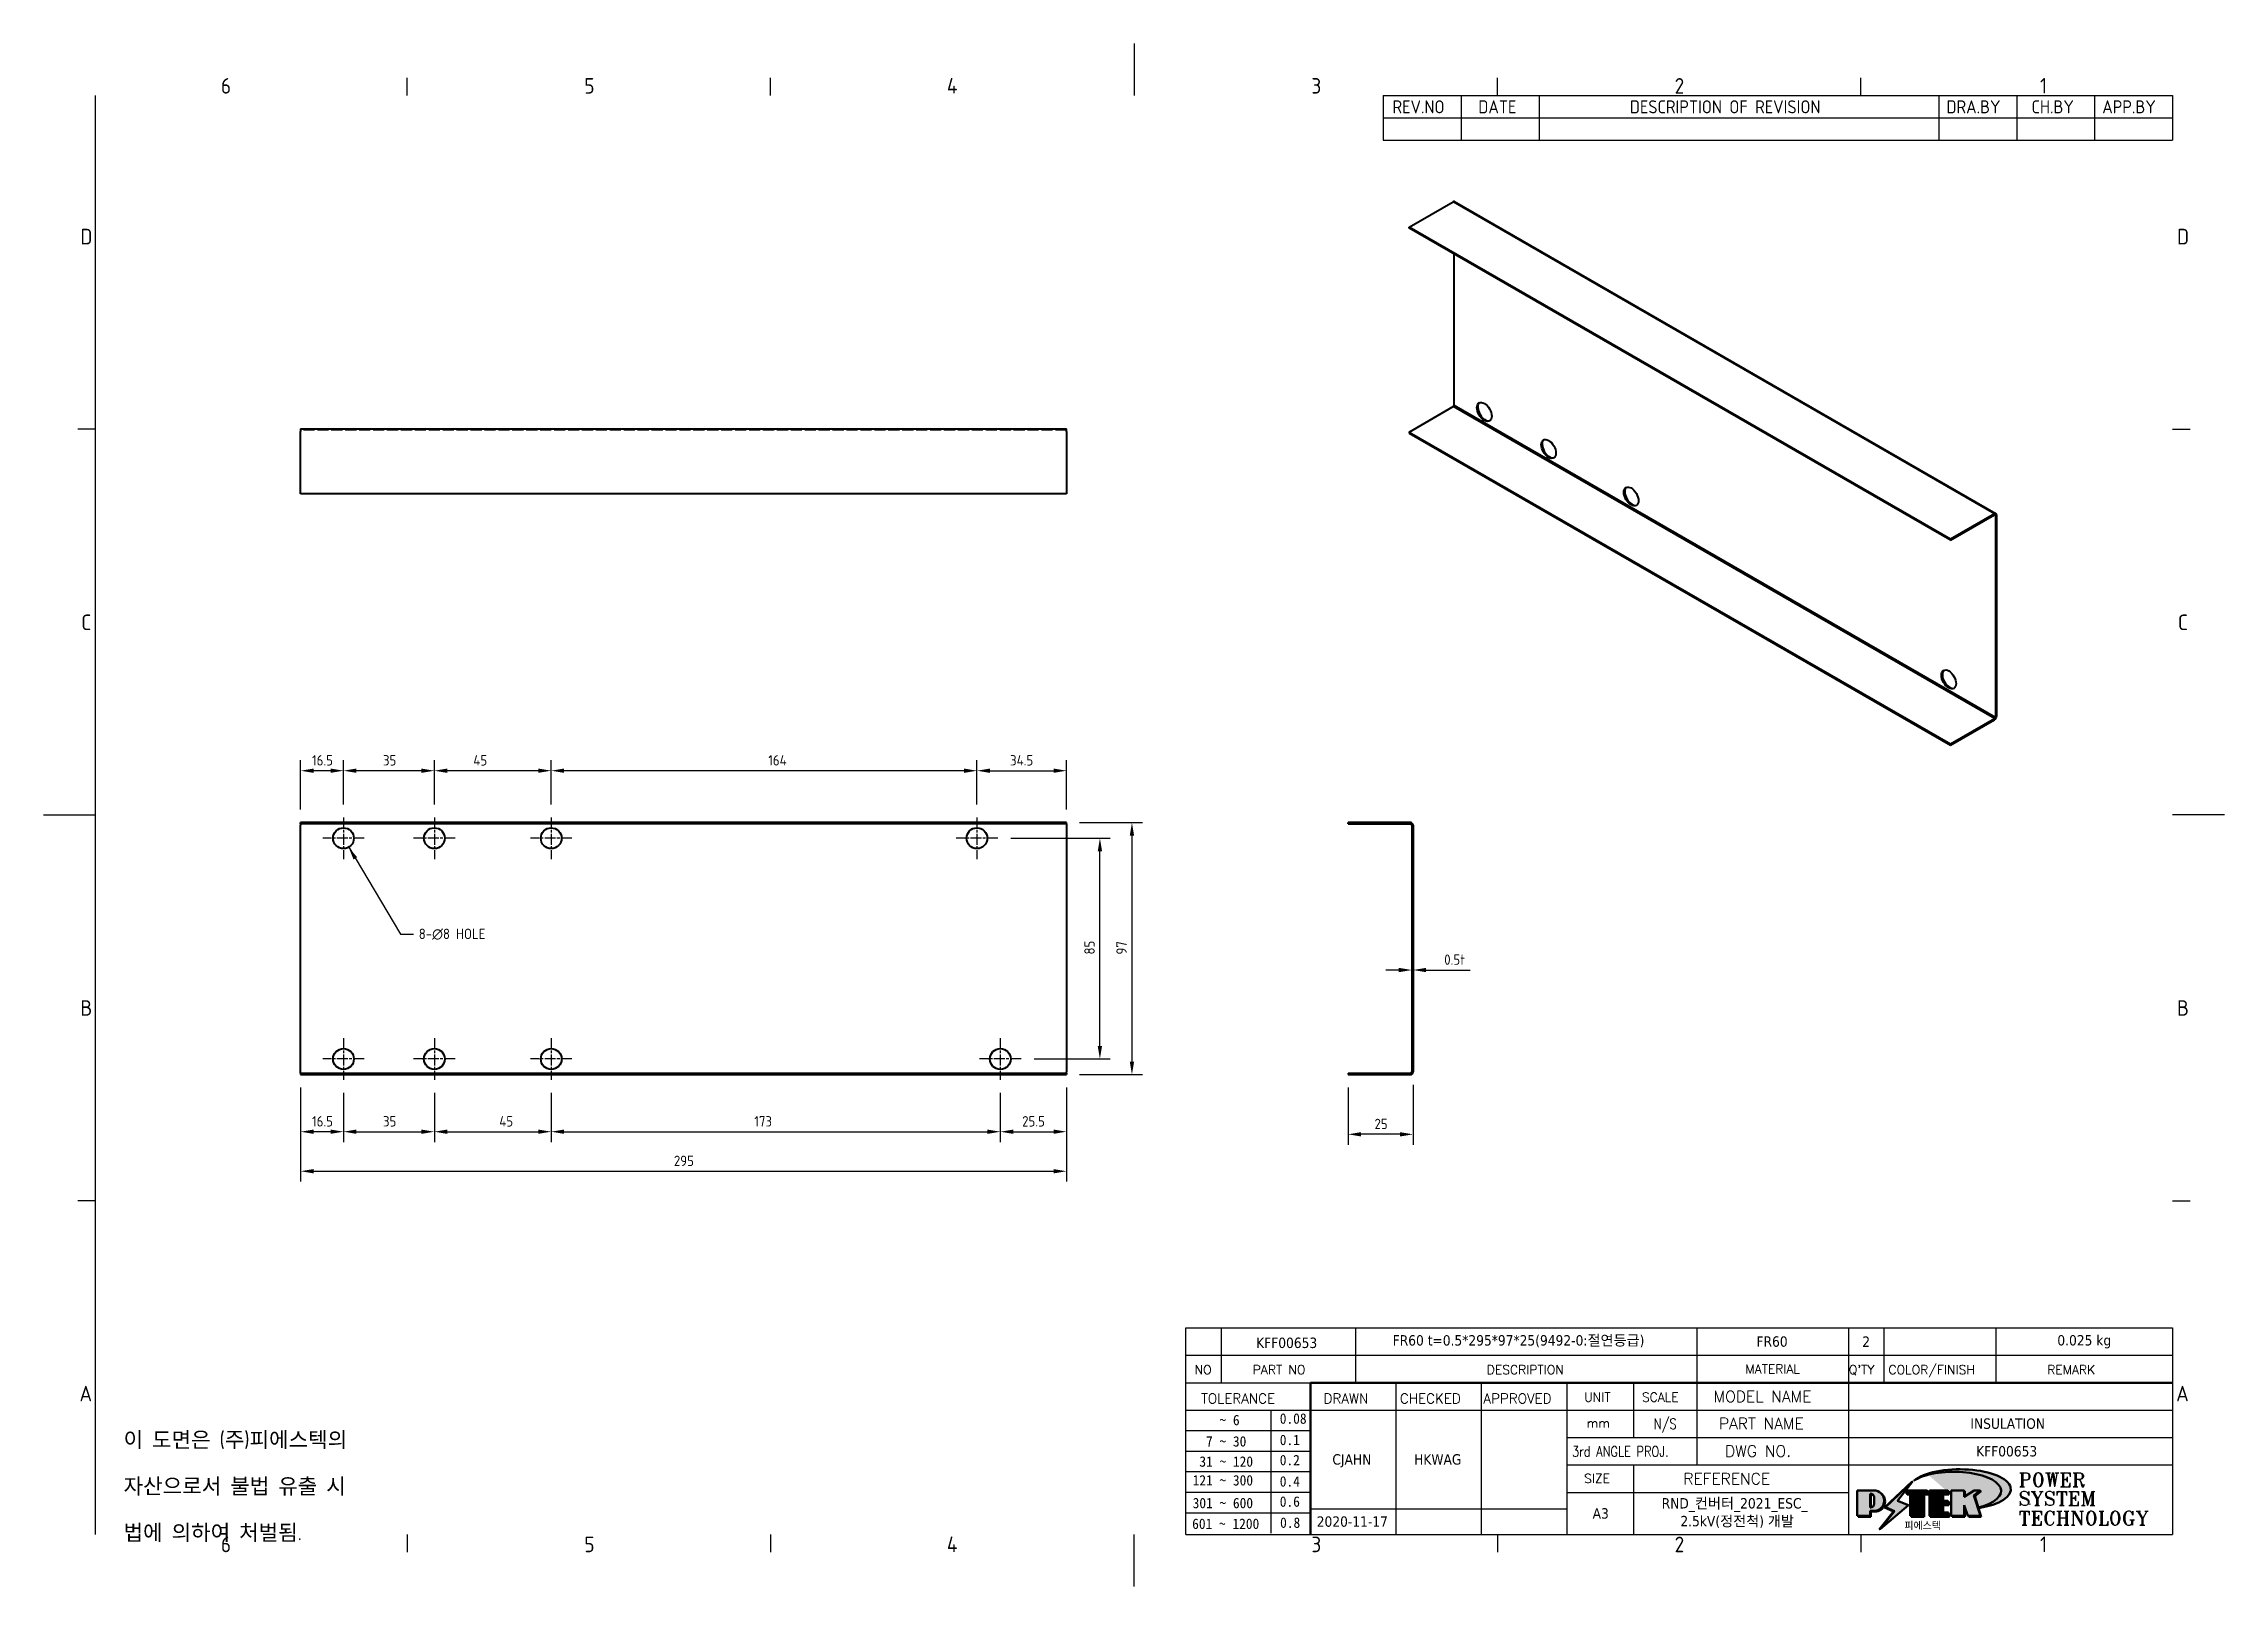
# Model space of a CAD drawing. Header units: millimetres. Extents: x 0 to 840, y 0 to 594.
import ezdxf
from ezdxf.enums import TextEntityAlignment as Align

# ---------------------------------------------------------------- set-up
doc = ezdxf.new("R2010")
doc.units = ezdxf.units.MM
doc.header["$LTSCALE"] = 2
doc.linetypes.add('CHAIN', pattern=[0.35429999999999995, 0.2362, -0.0295, 0.0591, -0.0295])
doc.linetypes.add('DASHED', pattern=[0.2067, 0.1654, -0.0413])
doc.layers.get('0').update_dxf_attribs({"color": 3, "lineweight": 25})
for name, color, linetype, lineweight in [('가려진 것(ISO)', 2, 'DASHED', 18), ('가시적인 것(ISO)', 3, 'Continuous', 40), ('가시적인 좁은 것(ISO)', 3, 'Continuous', 35), ('경계(ISO)', 7, 'Continuous', 25), ('기호(ISO)', 5, 'Continuous', 25), ('제목(ISO)', 5, 'Continuous', 50), ('중심 표식(ISO)', 1, 'Continuous', 25), ('치수(ISO)', 2, 'Continuous', 25), ('해치(ISO)', 7, 'Continuous', 18)]:
    doc.layers.add(name, color=color, linetype=linetype, lineweight=lineweight)
doc.styles.add('HAN_291', font='')
doc.styles.add('HAN_370', font='', dxfattribs={"width": 2})
doc.styles.add('ISO ProportionalPSTEK', font='isocp.shx')
doc.styles.add('RC_284', font='ROMANC.shx')
doc.styles.add('RC_287', font='ROMANC.shx')
doc.styles.add('RC_292', font='ROMANC.shx')
doc.styles.add('ROMANT_294', font='romant.shx')
doc.styles.add('문자 텍스트_PSTEK_POSCO', font='isocp.shx')
doc.styles.add('치수 텍스트_PSTEK_POSCO', font='isocp.shx')
doc.styles.add('텍스트 스타일198', font='tahoma.ttf')
doc.styles.add('텍스트 스타일333', font='ROMANC.shx', dxfattribs={"width": 0.800000011920929})
doc.styles.get('HAN_291').set_extended_font_data('GulimChe')
doc.styles.get('HAN_370').set_extended_font_data('GulimChe')
doc.dimstyles.new('치수_PSTEK_POSCO', dxfattribs={"dimscale": 2, "dimtxt": 2, "dimasz": 2.5, "dimexe": 2, "dimexo": 2.5, "dimgap": 1, "dimtad": 1, "dimrnd": 1e-08, "dimdsep": 46, "dimtxsty": '치수 텍스트_PSTEK_POSCO', "dimcen": 0.09, "dimdle": 10, "dimclrd": 7, "dimclre": 7, "dimclrt": 2, "dimadec": 1, "dimazin": 2, "dimtfac": 1, "dimtmove": 0, "dimatfit": 3, "dimfxl": 0, "dimtolj": 1, "dimlwd": -1, "dimlwe": -1, "dimarcsym": 0})
doc.dimstyles.new('치수_PSTEK_POSCO$7', dxfattribs={"dimscale": 2, "dimtxt": 2, "dimasz": 2.5, "dimexe": 2, "dimexo": 2.5, "dimgap": 1, "dimtad": 1, "dimrnd": 1e-08, "dimdsep": 46, "dimtxsty": '치수 텍스트_PSTEK_POSCO', "dimcen": 0.09, "dimdle": 10, "dimclrd": 7, "dimclre": 7, "dimclrt": 2, "dimadec": 1, "dimazin": 2, "dimtfac": 1, "dimtmove": 0, "dimatfit": 3, "dimfxl": 0, "dimtolj": 1, "dimlwd": -1, "dimlwe": -1, "dimarcsym": 0})

msp = doc.modelspace()

# ---------------------------------------------------------------- texts
at = {"layer": '기호(ISO)', "color": 2, "insert": (144.4986107841868, 251.101465008199), "char_height": 4.000000059604645, "width": 29.22971629202367, "attachment_point": 4, "line_spacing_factor": 0.3499999940395355, "style": '치수 텍스트_PSTEK_POSCO'}
msp.add_mtext('{8-\\fAIGDT|b0|i0;\\H4.0000;n\\fisocp|b0|i0;\\H4.0000;8 HOLE}', dxfattribs=at)
at = {"layer": '기호(ISO)', "color": 7, "insert": (30.78925080976877, 38.2936051116146), "char_height": 6.000000238418579, "width": 103.2801055908203, "attachment_point": 4, "line_spacing_factor": 1.78626024723053, "style": '문자 텍스트_PSTEK_POSCO'}
msp.add_mtext('{이 도면은 (주)피에스텍의\\P자산으로서 불법 유출 시 \\P법에 의하여 처벌됨.}', dxfattribs=at)

# ---------------------------------------------------------------- blocks, each defined once
blk = doc.blocks.new('경계 Default Border')
at = {"layer": '경계(ISO)'}
for p, q in [((70, 287.0000076293945), (70, 290.4000091552734)), ((140, 287.0000076293945), (140, 290.4000091552734)), ((280, 287.0000076293945), (280, 290.4000091552734)), ((350, 287.0000076293945), (350, 290.4000091552734)), ((10, 222.7499961853027), (6.599999666213989, 222.7499961853027)), ((410, 222.7499961853027), (413.4000015258789, 222.7499961853027)), ((10, 74.25000190734863), (6.599999666213989, 74.25000190734863)), ((410, 74.25000190734863), (413.4000015258789, 74.25000190734863)), ((70, 10), (70, 6.599999666213989)), ((140, 10), (140, 6.599999666213989)), ((280, 10), (280, 6.599999666213989)), ((350, 10), (350, 6.599999666213989))]:
    blk.add_line(p, q, dxfattribs=at)
at = {"layer": '경계(ISO)', "flags": 128}
for points in [[(210, 297.0000076293945), (210, 287.0000076293945)], [(10, 10), (10, 287.0000076293945)], [(0, 148.5000038146973), (10, 148.5000038146973)], [(420, 148.5000038146973), (410, 148.5000038146973)], [(210, 0), (210, 10)]]:
    blk.add_lwpolyline(points, dxfattribs=at)
at = {"layer": '경계(ISO)', "color": 2, "char_height": 3.00000011920929, "attachment_point": 7, "style": '문자 텍스트_PSTEK_POSCO'}
for s, insert in [('6', (34.14453946055966, 287.3713945155963)), ('5', (104.1445394605597, 287.3713945155963)), ('4', (173.9734701308116, 287.4)), ('3', (244.1685395229535, 287.3713945155963)), ('2', (314.127739416884, 287.3713945155963)), ('1', (384.4860661041481, 287.4)), ('D', (7.078270083685684, 258.3463944559917)), ('D', (410.878270202895, 258.3463944559917)), ('C', (7.244539400955009, 184.0963944559917)), ('C', (411.0445395201643, 184.0963944559917)), ('B', (7.078270083685684, 109.8463944559917)), ('B', (410.878270202895, 109.8463944559917)), ('A', (6.914400698149937, 35.61784856929444)), ('A', (410.7144008173592, 35.61784856929444)), ('6', (34.14453946055966, 6.57139439638704)), ('5', (104.1445394605597, 6.57139439638704)), ('4', (173.9734701308116, 6.59999988079071)), ('3', (244.1685395229535, 6.57139439638704)), ('2', (314.127739416884, 6.57139439638704)), ('1', (384.4860661041481, 6.59999988079071))]:
    blk.add_mtext(s, dxfattribs=dict(at, insert=insert))
blk = doc.blocks.new('제목 블록 PSTEK')
for color, points in [(252, [(317.2195697678507, 17.0593801673321), (322.0326348870767, 21.62682475217465), (322.2781991042243, 21.94392121864296), (317.0471853425802, 16.97985676345368), (318.7512090904202, 16.1899260703855), (316.0018030350395, 12.71868385740789), (316.3356552234328, 13.00206718743325), (318.9235935156908, 16.2694494742633)]), (5, [(321.6183518841322, 17.4193704504104), (319.5281351041078, 18.24969419629727), (322.4505835294948, 22.02344462252142), (317.2195697678507, 17.0593801673321), (318.9235935156908, 16.2694494742633), (316.1741874603099, 12.79820726128571)]), (1, [(324.4839107253602, 19.60711530335299), (325.2419748254881, 19.60711530335299), (325.2419748254881, 20.25857663940324), (321.2266040451076, 20.25857663940324), (321.2266040451076, 19.60711530335299), (321.9846681452406, 19.60711530335299), (321.9846681452406, 15.3430047401139), (324.4839107253602, 15.3430047401139)]), (252, [(321.9846681452406, 19.60711530335299), (321.4042753185749, 19.60711530335299), (321.4042753185749, 19.45905590879572), (321.9846681452406, 19.45905590879572)]), (252, [(324.6615819988275, 19.45905590879572), (325.4196460989604, 19.45905590879572), (325.4196460989604, 20.11051724484596), (325.2419748254881, 20.11051724484596), (325.2419748254881, 19.60711530335299), (324.4839107253602, 19.60711530335299), (324.4839107253602, 15.3430047401139), (322.1623394187076, 15.3430047401139), (322.1623394187076, 15.19494534555726), (324.6615819988275, 15.19494534555726)]), (1, [(329.2277337269622, 20.25857663940324), (325.65654113025, 20.25857663940324), (325.65654113025, 15.3430047401139), (329.3580259941756, 15.3430047401139), (329.3580259941756, 15.9944660761648), (328.1137701654877, 15.9944660761648), (328.1137701654877, 17.56360607323003), (329.2277337269622, 17.56360607323003), (329.2277337269622, 18.25543873810179), (328.1137701654877, 18.25543873810179), (328.1137701654877, 19.60711530335299), (329.2277337269622, 19.60711530335299)]), (252, [(328.2914414389548, 19.45905590879572), (329.4054050004294, 19.45905590879572), (329.4054050004294, 20.11051724484596), (329.2277337269622, 20.11051724484596), (329.2277337269622, 19.60711530335299), (328.1137701654877, 19.60711530335299), (328.1137701654877, 18.25543873810179), (328.2914414389548, 18.25543873810179)]), (252, [(328.2914414389548, 17.41554667867274), (329.4054050004294, 17.41554667867274), (329.4054050004294, 18.10737934354514), (329.2277337269622, 18.10737934354514), (329.2277337269622, 17.56360607323003), (328.1137701654877, 17.56360607323003), (328.1137701654877, 15.9944660761648), (328.2914414389548, 15.9944660761648)]), (1, [(332.3312149849806, 20.25857663940324), (329.8592894925411, 20.25857663940324), (329.8592894925411, 15.3430047401139), (332.3312149849806, 15.3430047401139), (332.3312149849806, 17.4318630164523), (333.0701931098801, 15.3430047401139), (335.4855464857051, 15.3430047401139), (334.2514536401189, 19.30614745124769), (335.4379594596742, 20.25857663940324), (334.3071782107978, 20.25857663940324), (332.3312149849806, 18.99741471888304)]), (252, [(332.5088862584528, 16.92964231796647), (332.3312149849806, 17.43186301645164), (332.3312149849806, 15.3430047401139), (330.0369607660135, 15.3430047401139), (330.0369607660135, 15.19494534555726), (332.5088862584528, 15.19494534555726)]), (252, [(332.5088862584528, 20.1105172448466), (332.3312149849806, 20.1105172448466), (332.3312149849806, 18.99741471888368), (332.5088862584528, 19.11081371413894)]), (252, [(335.6156307331414, 20.11051724484596), (335.2535118015555, 20.11051724484596), (334.2514536401189, 19.30614745124769), (335.4855464857051, 15.3430047401139), (333.1954852176545, 15.3430047401139), (333.2478643833523, 15.19494534555726), (335.6632177591723, 15.19494534555726), (334.4291249135862, 19.15808805669106)]), (252, [(329.5356972676428, 15.8464066816075), (329.3580259941756, 15.8464066816075), (329.3580259941756, 15.3430047401139), (325.8342124037171, 15.3430047401139), (325.8342124037171, 15.19494534555726), (329.5356972676428, 15.19494534555726)])]:
    blk.add_hatch(color=color).paths.add_polyline_path(points)
h = blk.add_hatch(color=1)
edge = h.paths.add_edge_path(flags=0)
edge.add_line((314.2242174273352, 19.60711530335299), (314.2242174273352, 17.00126995915134))
edge.add_line((314.2242174273352, 17.00126995915134), (314.3485873187598, 17.00126995915134))
edge.add_arc((314.3485873187598, 17.6527312952023), 0.6514613360509371, 270, 360)
edge.add_line((315.0000486548106, 17.6527312952023), (315.0000486548106, 18.95565396730211))
edge.add_arc((314.3485873187598, 18.95565396730212), 0.6514613360508712, 0, 90)
edge.add_line((314.3485873187598, 19.60711530335299), (314.2242174273352, 19.60711530335299))
edge = h.paths.add_edge_path()
edge.add_arc((314.9847713324306, 18.28938669179658), 1.969189947606664, 269.9999999999959, 450)
edge.add_line((314.9847713324306, 20.25857663940318), (311.7664314776902, 20.25857663940324))
edge.add_line((311.7664314776902, 20.25857663940324), (311.7664314776902, 15.3430047401139))
edge.add_line((311.7664314776902, 15.3430047401139), (314.2242174273352, 15.3430047401139))
edge.add_line((314.2242174273352, 15.3430047401139), (314.2242174273352, 16.32019674418991))
edge.add_line((314.2242174273352, 16.32019674418991), (314.9847713324307, 16.32019674418991))
h = blk.add_hatch(color=252)
edge = h.paths.add_edge_path()
edge.add_arc((314.9847713324309, 18.28938669179657), 1.969189947606666, 270, 406.8278729790604)
edge.add_arc((315.1624426058984, 18.1413272972396), 1.969189947606962, -90, 53.560984836317004, ccw=False)
edge.add_line((315.1624426058984, 16.17213734963263), (314.4018887008024, 16.17213734963263))
edge.add_line((314.4018887008024, 16.17213734963263), (314.4018887008024, 15.19494534555726))
edge.add_line((314.4018887008024, 15.19494534555726), (311.9441027511573, 15.19494534555726))
edge.add_line((311.9441027511573, 15.19494534555726), (311.9441027511573, 15.3430047401139))
edge.add_line((311.9441027511573, 15.3430047401139), (314.2242174273352, 15.3430047401139))
edge.add_line((314.2242174273352, 15.3430047401139), (314.2242174273352, 16.32019674418991))
edge.add_line((314.2242174273352, 16.32019674418991), (314.9847713324309, 16.32019674418991))
h = blk.add_hatch(color=252)
edge = h.paths.add_edge_path()
edge.add_line((314.4018887008024, 19.45905590879572), (314.5262585922315, 19.45905590879572))
edge.add_arc((314.5262585922314, 18.80759457274939), 0.6514613360463194, 60.4189348879147, 90.00000000000318, ccw=False)
edge.add_arc((314.3485873187602, 18.95565396730057), 0.6514613360524251, 39.96992292766206, 90.00000000009999)
edge.add_line((314.3485873187591, 19.60711530335307), (314.2242174273352, 19.60711530335298))
edge.add_line((314.2242174273352, 19.60711530335299), (314.2242174273352, 17.00126995915134))
edge.add_line((314.2242174273352, 17.00126995915134), (314.3485873187591, 17.00126995915134))
edge.add_arc((314.3485873187568, 17.652731295233), 0.6514613360816299, 270.0000000002, 274.6930825552478)
edge.add_line((314.4018887008024, 17.0034541317032), (314.4018887008024, 19.45905590879572))
at = {"layer": '해치(ISO)'}
h = blk.add_hatch(color=140, dxfattribs=at)
edge = h.paths.add_edge_path()
edge.add_ellipse((330.3660919371412, 20.15576403068321), major_axis=(9.100907360794343, 0), ratio=0.4069904968023172, start_angle=301.3098473703837, end_angle=507.7436900681698)
edge.add_ellipse((331.5340919371412, 20.4634168429492), major_axis=(-9.82350664112931, 0), ratio=0.3942600559756514, start_angle=111.51207141178469, end_angle=334.47025347086895, ccw=False)
edge.add_line((335.1363447531188, 16.8601935978785), (335.0955236905705, 16.99119398620872))
at = {"color": 180}
for p, q in [((182.475792979055, 11.79100474011392), (182.4757929790549, 51.56524660363496)), ((182.4757929790549, 51.56524660363496), (372.4757929537551, 51.56524660363496)), ((189.2651435055721, 51.56524660363496), (189.2651435055722, 41.00524660363494)), ((215.2152739891528, 41.00524660363494), (215.2152739891528, 51.56524660363496)), ((280.8758854511282, 51.56524660363496), (280.8758854511282, 41.00524660363494)), ((310.0881549537552, 51.56524660363496), (310.0881549537553, 41.00524660363494)), ((316.9044520275131, 51.56524660363496), (316.9044520275127, 41.00524660363494)), ((338.4566026226726, 51.56524660363496), (338.4566026226727, 41.00524660363494)), ((372.4757929537551, 51.56524660363496), (372.4757929537551, 11.79100474011389)), ((182.475792979055, 46.2852466036349), (372.4757929537551, 46.28524660363492)), ((182.475792979055, 41.00524660363493), (206.451475290024, 41.00524660363493)), ((222.9401812389276, 11.79100474011392), (222.9401812389276, 41.00524660363494)), ((239.4288871878316, 11.79100474011392), (239.4288871878316, 41.00524660363494)), ((255.9175931367356, 11.79100474011392), (255.9175931367356, 41.00524660363494)), ((268.6918866058747, 41.00524660363494), (268.6918866058747, 30.44524660363498)), ((280.8758854511282, 41.00524660363494), (280.8758854511282, 25.16524660363502)), ((310.088154953755, 41.00524660363494), (310.088154953755, 11.79100474011392)), ((182.475792979055, 35.72524660363497), (206.451475290024, 35.72524660363497)), ((198.8621818849491, 12.02524660363491), (198.8621818849491, 35.72524660363497)), ((206.451475290024, 35.72524660363497), (372.4757929537551, 35.72524660363497)), ((182.475792979055, 31.77524660363492), (206.451475290024, 31.77524660363492)), ((255.917593136736, 30.44524660363498), (372.4757929537552, 30.44524660363501)), ((182.475792979055, 27.82524660363487), (206.451475290024, 27.82524660363487)), ((182.475792979055, 23.87524660363505), (206.451475290024, 23.87524660363505)), ((255.9175931367359, 25.16524660363502), (372.4757929537552, 25.165246603635)), ((268.6918866058744, 25.16524660363502), (268.6918866058744, 11.79100474011392)), ((182.475792979055, 19.92524660363478), (206.451475290024, 19.92524660363478)), ((255.9175931367359, 19.88524660363481), (310.0881549537553, 19.88524660363481)), ((182.475792979055, 15.97524660363496), (206.451475290024, 15.97524660363496)), ((206.451475290024, 16.74100474011396), (255.9175931367359, 16.74100474011396)), ((182.475792979055, 11.79100474011392), (372.4757929537551, 11.79100474011389))]:
    blk.add_line(p, q, dxfattribs=at)
at = {"color": 7, "lineweight": 50}
for p, q in [((206.4514752900237, 11.79100474011392), (206.4514752900237, 41.00524660363494)), ((206.451475290024, 41.00524660363494), (372.4757929537551, 41.00524660363496))]:
    blk.add_line(p, q, dxfattribs=at)
at = {"color": 7}
for p, q in [((322.2781991042243, 21.94392121864296), (317.0471853425802, 16.97985676345368)), ((322.4505835294948, 22.02344462252142), (317.2195697678507, 17.0593801673321)), ((317.2195697678507, 17.0593801673321), (322.0326348870767, 21.62682475217465)), ((319.5281351041078, 18.24969419629727), (322.4505835294948, 22.02344462252142)), ((322.0326348870767, 21.62682475217465), (322.2781991042243, 21.94392121864296)), ((311.7664314776902, 20.25900474011391), (311.7664314776902, 15.34300474011391)), ((314.9847713324309, 20.25857663940324), (311.7664314776902, 20.25857663940324)), ((314.9847713324309, 20.25857663940324), (311.7664314776902, 20.25857663940324)), ((311.7664314776902, 20.25857663940324), (311.7664314776902, 15.3430047401139)), ((314.2242174273352, 17.00126995915134), (314.2242174273352, 19.60711530335299)), ((314.2242174273352, 19.60711530335299), (314.3485873187591, 19.60711530335299)), ((314.3485873187591, 19.60711530335299), (314.2242174273352, 19.60711530335299)), ((314.2242174273352, 19.60711530335299), (314.2242174273352, 17.00126995915134)), ((314.2242174273352, 17.00126995915134), (314.2242174273352, 19.60711530335299)), ((314.2242174273352, 19.60711530335299), (314.3485873187591, 19.60711530335299)), ((314.3485873187591, 17.00126995915134), (314.2242174273352, 17.00126995915134)), ((314.2242174273352, 17.00126995915134), (314.3485873187591, 17.00126995915134)), ((314.3485873187591, 17.00126995915134), (314.2242174273352, 17.00126995915134)), ((314.4018887008024, 19.45905590879572), (314.5262585922314, 19.45905590879572)), ((314.4018887008024, 17.0034541317032), (314.4018887008024, 19.45905590879572)), ((315.0000486548106, 18.95565396730275), (315.0000486548106, 17.65273129520161)), ((315.0000486548106, 18.95565396730275), (315.0000486548106, 17.65273129520161)), ((316.1741874603099, 12.79820726128571), (321.6183518841322, 17.4193704504104)), ((317.0471853425802, 16.97985676345368), (318.7512090904202, 16.1899260703855)), ((318.9235935156908, 16.2694494742633), (317.2195697678507, 17.0593801673321)), ((317.2195697678507, 17.0593801673321), (318.9235935156908, 16.2694494742633)), ((321.6183518841322, 17.4193704504104), (319.5281351041078, 18.24969419629727)), ((325.2419748254881, 20.25857663940324), (321.2266040451076, 20.25857663940324)), ((321.2266040451076, 20.25857663940324), (321.2266040451076, 19.60711530335299)), ((325.2419748254881, 20.25857663940324), (321.2266040451076, 20.25857663940324)), ((321.2266040451076, 20.25857663940324), (321.2266040451076, 19.60711530335299)), ((321.2266040451076, 19.60711530335299), (321.9846681452406, 19.60711530335299)), ((321.2266040451076, 19.60711530335299), (321.9846681452406, 19.60711530335299)), ((321.4042753185749, 19.60711530335299), (321.4042753185749, 19.45905590879572)), ((321.9846681452406, 19.60711530335299), (321.4042753185749, 19.60711530335299)), ((321.4042753185749, 19.45905590879572), (321.9846681452406, 19.45905590879572)), ((321.9846681452406, 19.60711530335299), (321.9846681452406, 15.3430047401139)), ((321.9846681452406, 19.45905590879572), (321.9846681452406, 19.60711530335299)), ((321.9846681452406, 19.60711530335299), (321.9846681452406, 15.3430047401139)), ((324.4839107253602, 19.60711530335299), (325.2419748254881, 19.60711530335299)), ((324.4839107253602, 15.3430047401139), (324.4839107253602, 19.60711530335299)), ((325.2419748254881, 19.60711530335299), (324.4839107253602, 19.60711530335299)), ((324.4839107253602, 19.60711530335299), (324.4839107253602, 15.3430047401139)), ((324.4839107253602, 19.60711530335299), (325.2419748254881, 19.60711530335299)), ((324.4839107253602, 15.3430047401139), (324.4839107253602, 19.60711530335299)), ((324.6615819988275, 19.45905590879572), (325.4196460989604, 19.45905590879572)), ((324.6615819988275, 15.19494534555726), (324.6615819988275, 19.45905590879572)), ((325.2419748254881, 19.60711530335299), (325.2419748254881, 20.25857663940324)), ((325.2419748254881, 19.60711530335299), (325.2419748254881, 20.25857663940324)), ((325.4196460989604, 20.11051724484596), (325.2419748254881, 20.11051724484596)), ((325.2419748254881, 20.11051724484596), (325.2419748254881, 19.60711530335299)), ((325.4196460989604, 19.45905590879572), (325.4196460989604, 20.11051724484596)), ((329.2277337269622, 20.25857663940324), (325.65654113025, 20.25857663940324)), ((325.65654113025, 20.25857663940324), (325.65654113025, 15.3430047401139)), ((325.65654113025, 20.25857663940324), (325.65654113025, 15.3430047401139)), ((329.2277337269622, 20.25857663940324), (325.65654113025, 20.25857663940324)), ((328.1137701654877, 18.25543873810179), (328.1137701654877, 19.60711530335299)), ((328.1137701654877, 19.60711530335299), (329.2277337269622, 19.60711530335299)), ((329.2277337269622, 19.60711530335299), (328.1137701654877, 19.60711530335299)), ((328.1137701654877, 19.60711530335299), (328.1137701654877, 18.25543873810179)), ((328.1137701654877, 18.25543873810179), (328.1137701654877, 19.60711530335299)), ((328.1137701654877, 19.60711530335299), (329.2277337269622, 19.60711530335299)), ((329.2277337269622, 18.25543873810179), (328.1137701654877, 18.25543873810179)), ((328.1137701654877, 18.25543873810179), (328.2914414389548, 18.25543873810179)), ((329.2277337269622, 18.25543873810179), (328.1137701654877, 18.25543873810179)), ((328.1137701654877, 17.56360607323003), (329.2277337269622, 17.56360607323003)), ((328.1137701654877, 15.9944660761648), (328.1137701654877, 17.56360607323003)), ((329.2277337269622, 17.56360607323003), (328.1137701654877, 17.56360607323003)), ((328.1137701654877, 17.56360607323003), (328.1137701654877, 15.9944660761648)), ((328.1137701654877, 17.56360607323003), (329.2277337269622, 17.56360607323003)), ((328.1137701654877, 15.9944660761648), (328.1137701654877, 17.56360607323003)), ((328.2914414389548, 18.25543873810179), (328.2914414389548, 19.45905590879572)), ((328.2914414389548, 19.45905590879572), (329.4054050004294, 19.45905590879572)), ((328.2914414389548, 15.9944660761648), (328.2914414389548, 17.41554667867274)), ((328.2914414389548, 17.41554667867274), (329.4054050004294, 17.41554667867274)), ((329.2277337269622, 19.60711530335299), (329.2277337269622, 20.25857663940324)), ((329.2277337269622, 19.60711530335299), (329.2277337269622, 20.25857663940324)), ((329.4054050004294, 20.11051724484596), (329.2277337269622, 20.11051724484596)), ((329.2277337269622, 20.11051724484596), (329.2277337269622, 19.60711530335299)), ((329.2277337269622, 17.56360607323003), (329.2277337269622, 18.25543873810179)), ((329.2277337269622, 17.56360607323003), (329.2277337269622, 18.25543873810179)), ((329.4054050004294, 18.10737934354514), (329.2277337269622, 18.10737934354514)), ((329.2277337269622, 18.10737934354514), (329.2277337269622, 17.56360607323003)), ((329.4054050004294, 19.45905590879572), (329.4054050004294, 20.11051724484596)), ((329.4054050004294, 17.41554667867274), (329.4054050004294, 18.10737934354514)), ((332.3312149849806, 20.25857663940324), (329.8592894925411, 20.25857663940324)), ((329.8592894925411, 20.25857663940324), (329.8592894925411, 15.3430047401139)), ((329.8592894925411, 20.25857663940324), (329.8592894925411, 15.3430047401139)), ((332.3312149849806, 20.25857663940324), (329.8592894925411, 20.25857663940324)), ((334.3071782107978, 20.25857663940324), (332.3312149849806, 18.99741471888304)), ((332.3312149849806, 18.99741471888304), (332.3312149849806, 20.25857663940324)), ((334.3071782107978, 20.25857663940324), (332.3312149849806, 18.99741471888304)), ((332.3312149849806, 18.99741471888304), (332.3312149849806, 20.25857663940324)), ((332.5088862584528, 20.1105172448466), (332.3312149849806, 20.1105172448466)), ((332.3312149849806, 20.1105172448466), (332.3312149849806, 18.99741471888368)), ((332.3312149849806, 18.99741471888368), (332.5088862584528, 19.11081371413894)), ((332.3312149849806, 17.4318630164523), (333.0701931098801, 15.3430047401139)), ((332.3312149849806, 15.3430047401139), (332.3312149849806, 17.4318630164523)), ((332.5088862584528, 16.92964231796647), (332.3312149849806, 17.43186301645164)), ((332.3312149849806, 17.43186301645164), (332.3312149849806, 15.3430047401139)), ((332.3312149849806, 17.4318630164523), (333.0701931098801, 15.3430047401139)), ((332.3312149849806, 15.3430047401139), (332.3312149849806, 17.4318630164523)), ((332.5088862584528, 19.11081371413894), (332.5088862584528, 20.1105172448466)), ((332.5088862584528, 15.19494534555726), (332.5088862584528, 16.92964231796647)), ((334.2514536401189, 19.30614745124769), (335.4379594596742, 20.25857663940324)), ((334.2514536401189, 19.30614745124769), (335.4379594596742, 20.25857663940324)), ((335.2535118015555, 20.11051724484596), (334.2514536401189, 19.30614745124769)), ((335.4855464857051, 15.3430047401139), (334.2514536401189, 19.30614745124769)), ((334.2514536401189, 19.30614745124769), (335.4855464857051, 15.3430047401139)), ((335.4855464857051, 15.3430047401139), (334.2514536401189, 19.30614745124769)), ((335.4379594596742, 20.25857663940324), (334.3071782107978, 20.25857663940324)), ((335.4379594596742, 20.25857663940324), (334.3071782107978, 20.25857663940324)), ((334.4291249135862, 19.15808805669104), (335.6156307331414, 20.11051724484596)), ((335.6632177591723, 15.19494534555726), (334.4291249135862, 19.15808805669104)), ((335.6156307331414, 20.11051724484596), (335.2535118015555, 20.11051724484596)), ((345.0447381189468, 17.50375595811051), (344.9867755289346, 17.689895936919)), ((311.7664314776902, 15.3430047401139), (314.2242174273352, 15.3430047401139)), ((311.7664314776902, 15.3430047401139), (314.2242174273352, 15.3430047401139)), ((314.2242174273352, 15.3430047401139), (311.9441027511573, 15.3430047401139)), ((311.9441027511573, 15.3430047401139), (311.9441027511573, 15.19494534555726)), ((311.9441027511573, 15.19494534555726), (314.4018887008024, 15.19494534555726)), ((314.2242174273352, 16.32019674418991), (314.9847713324309, 16.32019674418991)), ((314.2242174273352, 15.3430047401139), (314.2242174273352, 16.32019674418991)), ((314.9847713324309, 16.32019674418991), (314.2242174273352, 16.32019674418991)), ((314.2242174273352, 16.32019674418991), (314.2242174273352, 15.3430047401139)), ((314.2242174273352, 16.32019674418991), (314.9847713324309, 16.32019674418991)), ((314.2242174273352, 15.3430047401139), (314.2242174273352, 16.32019674418991)), ((314.4018887008024, 16.17213734963263), (315.162442605898, 16.17213734963263)), ((314.4018887008024, 15.19494534555726), (314.4018887008024, 16.17213734963263)), ((318.7512090904202, 16.1899260703855), (316.0018030350395, 12.71868385740789)), ((316.0018030350395, 12.71868385740789), (316.3356552234328, 13.00206718743325)), ((318.9235935156908, 16.2694494742633), (316.1741874603099, 12.79820726128571)), ((316.3356552234328, 13.00206718743325), (318.9235935156908, 16.2694494742633)), ((321.9846681452406, 15.3430047401139), (324.4839107253602, 15.3430047401139)), ((321.9846681452406, 15.3430047401139), (324.4839107253602, 15.3430047401139)), ((324.4839107253602, 15.3430047401139), (322.1623394187076, 15.3430047401139)), ((322.1623394187076, 15.3430047401139), (322.1623394187076, 15.19494534555726)), ((322.1623394187076, 15.19494534555726), (324.6615819988275, 15.19494534555726)), ((325.65654113025, 15.3430047401139), (329.3580259941756, 15.3430047401139)), ((325.65654113025, 15.3430047401139), (329.3580259941756, 15.3430047401139)), ((329.3580259941756, 15.3430047401139), (325.8342124037171, 15.3430047401139)), ((325.8342124037171, 15.3430047401139), (325.8342124037171, 15.19494534555726)), ((325.8342124037171, 15.19494534555726), (329.5356972676428, 15.19494534555726)), ((329.3580259941756, 15.9944660761648), (328.1137701654877, 15.9944660761648)), ((328.1137701654877, 15.9944660761648), (328.2914414389548, 15.9944660761648)), ((329.3580259941756, 15.9944660761648), (328.1137701654877, 15.9944660761648)), ((329.3580259941756, 15.3430047401139), (329.3580259941756, 15.9944660761648)), ((329.3580259941756, 15.3430047401139), (329.3580259941756, 15.9944660761648)), ((329.5356972676428, 15.8464066816075), (329.3580259941756, 15.8464066816075)), ((329.3580259941756, 15.8464066816075), (329.3580259941756, 15.3430047401139)), ((329.5356972676428, 15.19494534555726), (329.5356972676428, 15.8464066816075)), ((329.8592894925411, 15.3430047401139), (332.3312149849806, 15.3430047401139)), ((329.8592894925411, 15.3430047401139), (332.3312149849806, 15.3430047401139)), ((332.3312149849806, 15.3430047401139), (330.0369607660135, 15.3430047401139)), ((330.0369607660135, 15.3430047401139), (330.0369607660135, 15.19494534555726)), ((330.0369607660135, 15.19494534555726), (332.5088862584528, 15.19494534555726)), ((333.0701931098801, 15.3430047401139), (335.4855464857051, 15.3430047401139)), ((333.0701931098801, 15.3430047401139), (335.4855464857051, 15.3430047401139)), ((335.4855464857051, 15.3430047401139), (333.1954852176545, 15.3430047401139)), ((333.1954852176545, 15.3430047401139), (333.2478643833523, 15.19494534555726)), ((333.2478643833523, 15.19494534555726), (335.6632177591723, 15.19494534555726))]:
    blk.add_line(p, q, dxfattribs=at)
at = {"color": 5}
for p, q in [((322.4505835294948, 22.02344462252142), (317.2195697678507, 17.0593801673321)), ((319.5281351041078, 18.24969419629727), (322.4505835294948, 22.02344462252142)), ((316.1741874603099, 12.79820726128571), (321.6183518841322, 17.4193704504104)), ((317.2195697678507, 17.0593801673321), (318.9235935156908, 16.2694494742633)), ((321.6183518841322, 17.4193704504104), (319.5281351041078, 18.24969419629727)), ((318.9235935156908, 16.2694494742633), (316.1741874603099, 12.79820726128571))]:
    blk.add_line(p, q, dxfattribs=at)
at = {"color": 1}
for p, q in [((314.9847713324309, 20.25857663940324), (311.7664314776902, 20.25857663940324)), ((311.7664314776902, 20.25857663940324), (311.7664314776902, 15.3430047401139)), ((314.2242174273352, 17.00126995915134), (314.2242174273352, 19.60711530335299)), ((314.2242174273352, 19.60711530335299), (314.3485873187591, 19.60711530335299)), ((314.3485873187591, 17.00126995915134), (314.2242174273352, 17.00126995915134)), ((315.0000486548106, 18.95565396730275), (315.0000486548106, 17.65273129520161)), ((325.2419748254881, 20.25857663940324), (321.2266040451076, 20.25857663940324)), ((321.2266040451076, 20.25857663940324), (321.2266040451076, 19.60711530335299)), ((321.2266040451076, 19.60711530335299), (321.9846681452406, 19.60711530335299)), ((321.9846681452406, 19.60711530335299), (321.9846681452406, 15.3430047401139)), ((324.4839107253602, 19.60711530335299), (325.2419748254881, 19.60711530335299)), ((324.4839107253602, 15.3430047401139), (324.4839107253602, 19.60711530335299)), ((325.2419748254881, 19.60711530335299), (325.2419748254881, 20.25857663940324)), ((329.2277337269622, 20.25857663940324), (325.65654113025, 20.25857663940324)), ((325.65654113025, 20.25857663940324), (325.65654113025, 15.3430047401139)), ((328.1137701654877, 18.25543873810179), (328.1137701654877, 19.60711530335299)), ((328.1137701654877, 19.60711530335299), (329.2277337269622, 19.60711530335299)), ((329.2277337269622, 18.25543873810179), (328.1137701654877, 18.25543873810179)), ((328.1137701654877, 17.56360607323003), (329.2277337269622, 17.56360607323003)), ((328.1137701654877, 15.9944660761648), (328.1137701654877, 17.56360607323003)), ((329.2277337269622, 19.60711530335299), (329.2277337269622, 20.25857663940324)), ((329.2277337269622, 17.56360607323003), (329.2277337269622, 18.25543873810179)), ((332.3312149849806, 20.25857663940324), (329.8592894925411, 20.25857663940324)), ((329.8592894925411, 20.25857663940324), (329.8592894925411, 15.3430047401139)), ((334.3071782107978, 20.25857663940324), (332.3312149849806, 18.99741471888304)), ((332.3312149849806, 18.99741471888304), (332.3312149849806, 20.25857663940324)), ((332.3312149849806, 17.4318630164523), (333.0701931098801, 15.3430047401139)), ((332.3312149849806, 15.3430047401139), (332.3312149849806, 17.4318630164523)), ((334.2514536401189, 19.30614745124769), (335.4379594596742, 20.25857663940324)), ((335.4855464857051, 15.3430047401139), (334.2514536401189, 19.30614745124769)), ((335.4379594596742, 20.25857663940324), (334.3071782107978, 20.25857663940324)), ((311.7664314776902, 15.3430047401139), (314.2242174273352, 15.3430047401139)), ((314.2242174273352, 16.32019674418991), (314.9847713324309, 16.32019674418991)), ((314.2242174273352, 15.3430047401139), (314.2242174273352, 16.32019674418991)), ((321.9846681452406, 15.3430047401139), (324.4839107253602, 15.3430047401139)), ((325.65654113025, 15.3430047401139), (329.3580259941756, 15.3430047401139)), ((329.3580259941756, 15.9944660761648), (328.1137701654877, 15.9944660761648)), ((329.3580259941756, 15.3430047401139), (329.3580259941756, 15.9944660761648)), ((329.8592894925411, 15.3430047401139), (332.3312149849806, 15.3430047401139)), ((333.0701931098801, 15.3430047401139), (335.4855464857051, 15.3430047401139))]:
    blk.add_line(p, q, dxfattribs=at)
at = {"color": 7}
for centre, radius, start, end in [((314.3485873187598, 18.95565396730211), 0.6514613360508712, 0, 90), ((314.3485873187602, 18.95565396730057), 0.6514613360524251, 39.96992292766117, 90), ((314.3485873187598, 18.95565396730212), 0.6514613360508712, 0, 90), ((314.3485873187597, 17.65273129520228), 0.6514613360509381, 270, 0), ((314.3485873187598, 17.6527312952023), 0.6514613360509381, 270, 0), ((314.3485873187568, 17.652731295233), 0.6514613360816299, 270, 274.6930825552478), ((314.5262585922314, 18.80759457274939), 0.6514613360463193, 60.41893488791137, 90), ((314.9847713324309, 18.28938669179658), 1.969189947606665, 270, 90), ((314.9847713324309, 18.28938669179658), 1.969189947606665, 270, 90), ((314.9847713324307, 18.2893866917965), 1.969189947606594, 270, 46.82787297909833), ((315.1624426058984, 18.1413272972396), 1.969189947606961, 270, 53.56098483636067)]:
    blk.add_arc(centre, radius, start, end, dxfattribs=at)
at = {"color": 1}
for centre, radius, start, end in [((314.3485873187598, 18.95565396730211), 0.6514613360508712, 0, 90), ((314.3485873187598, 17.6527312952023), 0.6514613360509381, 270, 0), ((314.9847713324309, 18.28938669179657), 1.969189947606665, 270, 90)]:
    blk.add_arc(centre, radius, start, end, dxfattribs=at)
at = {"layer": '제목(ISO)', "lineweight": 18}
blk.add_line((182.475792979055, 35.72500474011393), (182.475792979055, 11.79100474011392), dxfattribs=at)
at = {"layer": '제목(ISO)'}
for p, q in [((322.2781991042243, 21.94392121864296), (317.0471853425802, 16.97985676345368)), ((322.4505835294948, 22.02344462252142), (317.2195697678507, 17.0593801673321)), ((317.2195697678507, 17.0593801673321), (322.0326348870767, 21.62682475217465)), ((319.5281351041078, 18.24969419629727), (322.4505835294948, 22.02344462252142)), ((322.0326348870767, 21.62682475217465), (322.2781991042243, 21.94392121864296)), ((314.9847713324306, 20.25857663940324), (311.7664314776902, 20.25857663940324)), ((311.7664314776902, 20.25857663940324), (311.7664314776902, 15.3430047401139)), ((314.2242174273352, 17.00126995915134), (314.2242174273352, 19.60711530335299)), ((314.2242174273352, 19.60711530335299), (314.3485873187598, 19.60711530335299)), ((314.3485873187591, 19.60711530335299), (314.2242174273352, 19.60711530335299)), ((314.2242174273352, 19.60711530335299), (314.2242174273352, 17.00126995915134)), ((314.3485873187598, 17.00126995915134), (314.2242174273352, 17.00126995915134)), ((314.2242174273352, 17.00126995915134), (314.3485873187591, 17.00126995915134)), ((314.4018887008024, 19.45905590879572), (314.5262585922314, 19.45905590879572)), ((314.4018887008024, 17.0034541317032), (314.4018887008024, 19.45905590879572)), ((315.0000486548106, 18.95565396730211), (315.0000486548106, 17.6527312952023)), ((316.1741874603099, 12.79820726128571), (321.6183518841322, 17.4193704504104)), ((317.0471853425802, 16.97985676345368), (318.7512090904202, 16.1899260703855)), ((317.2195697678507, 17.0593801673321), (318.9235935156908, 16.2694494742633)), ((318.9235935156908, 16.2694494742633), (317.2195697678507, 17.0593801673321)), ((321.6183518841322, 17.4193704504104), (319.5281351041078, 18.24969419629727)), ((325.2419748254881, 20.25857663940324), (321.2266040451076, 20.25857663940324)), ((321.2266040451076, 20.25857663940324), (321.2266040451076, 19.60711530335299)), ((321.2266040451076, 19.60711530335299), (321.9846681452406, 19.60711530335299)), ((321.9846681452406, 19.60711530335299), (321.4042753185749, 19.60711530335299)), ((321.4042753185749, 19.60711530335299), (321.4042753185749, 19.45905590879572)), ((321.4042753185749, 19.45905590879572), (321.9846681452406, 19.45905590879572)), ((321.9846681452406, 19.60711530335299), (321.9846681452406, 15.3430047401139)), ((321.9846681452406, 19.45905590879572), (321.9846681452406, 19.60711530335299)), ((324.4839107253602, 19.60711530335299), (325.2419748254881, 19.60711530335299)), ((324.4839107253602, 15.3430047401139), (324.4839107253602, 19.60711530335299)), ((325.2419748254881, 19.60711530335299), (324.4839107253602, 19.60711530335299)), ((324.4839107253602, 19.60711530335299), (324.4839107253602, 15.3430047401139)), ((324.6615819988275, 19.45905590879572), (325.4196460989604, 19.45905590879572)), ((324.6615819988275, 15.19494534555726), (324.6615819988275, 19.45905590879572)), ((325.2419748254881, 19.60711530335299), (325.2419748254881, 20.25857663940324)), ((325.4196460989604, 20.11051724484596), (325.2419748254881, 20.11051724484596)), ((325.2419748254881, 20.11051724484596), (325.2419748254881, 19.60711530335299)), ((325.4196460989604, 19.45905590879572), (325.4196460989604, 20.11051724484596)), ((329.2277337269622, 20.25857663940324), (325.65654113025, 20.25857663940324)), ((325.65654113025, 20.25857663940324), (325.65654113025, 15.3430047401139)), ((328.1137701654877, 18.25543873810179), (328.1137701654877, 19.60711530335299)), ((328.1137701654877, 19.60711530335299), (329.2277337269622, 19.60711530335299)), ((329.2277337269622, 19.60711530335299), (328.1137701654877, 19.60711530335299)), ((328.1137701654877, 19.60711530335299), (328.1137701654877, 18.25543873810179)), ((329.2277337269622, 18.25543873810179), (328.1137701654877, 18.25543873810179)), ((328.1137701654877, 18.25543873810179), (328.2914414389548, 18.25543873810179)), ((328.1137701654877, 15.9944660761648), (328.1137701654877, 17.56360607323003)), ((328.1137701654877, 17.56360607323003), (329.2277337269622, 17.56360607323003)), ((329.2277337269622, 17.56360607323003), (328.1137701654877, 17.56360607323003)), ((328.1137701654877, 17.56360607323003), (328.1137701654877, 15.9944660761648)), ((328.2914414389548, 19.45905590879572), (329.4054050004294, 19.45905590879572)), ((328.2914414389548, 18.25543873810179), (328.2914414389548, 19.45905590879572)), ((328.2914414389548, 17.41554667867274), (329.4054050004294, 17.41554667867274)), ((328.2914414389548, 15.9944660761648), (328.2914414389548, 17.41554667867274)), ((329.2277337269622, 19.60711530335299), (329.2277337269622, 20.25857663940324)), ((329.4054050004294, 20.11051724484596), (329.2277337269622, 20.11051724484596)), ((329.2277337269622, 20.11051724484596), (329.2277337269622, 19.60711530335299)), ((329.2277337269622, 17.56360607323003), (329.2277337269622, 18.25543873810179)), ((329.4054050004294, 18.10737934354514), (329.2277337269622, 18.10737934354514)), ((329.2277337269622, 18.10737934354514), (329.2277337269622, 17.56360607323003)), ((329.4054050004294, 19.45905590879572), (329.4054050004294, 20.11051724484596)), ((329.4054050004294, 17.41554667867274), (329.4054050004294, 18.10737934354514)), ((332.3312149849806, 20.25857663940324), (329.8592894925411, 20.25857663940324)), ((329.8592894925411, 20.25857663940324), (329.8592894925411, 15.3430047401139)), ((334.3071782107978, 20.25857663940324), (332.3312149849806, 18.99741471888304)), ((332.3312149849806, 18.99741471888304), (332.3312149849806, 20.25857663940324)), ((332.5088862584528, 20.1105172448466), (332.3312149849806, 20.1105172448466)), ((332.3312149849806, 20.1105172448466), (332.3312149849806, 18.99741471888368)), ((332.3312149849806, 18.99741471888368), (332.5088862584528, 19.11081371413894)), ((332.3312149849806, 15.3430047401139), (332.3312149849806, 17.4318630164523)), ((332.3312149849806, 17.4318630164523), (333.0701931098801, 15.3430047401139)), ((332.5088862584528, 16.92964231796647), (332.3312149849806, 17.43186301645164)), ((332.3312149849806, 17.43186301645164), (332.3312149849806, 15.3430047401139)), ((332.5088862584528, 19.11081371413894), (332.5088862584528, 20.1105172448466)), ((332.5088862584528, 15.19494534555726), (332.5088862584528, 16.92964231796647)), ((334.2514536401189, 19.30614745124769), (335.4379594596742, 20.25857663940324)), ((335.2535118015555, 20.11051724484596), (334.2514536401189, 19.30614745124769)), ((335.4855464857051, 15.3430047401139), (334.2514536401189, 19.30614745124769)), ((334.2514536401189, 19.30614745124769), (335.4855464857051, 15.3430047401139)), ((335.4379594596742, 20.25857663940324), (334.3071782107978, 20.25857663940324)), ((334.4291249135862, 19.15808805669106), (335.6156307331414, 20.11051724484596)), ((335.6632177591723, 15.19494534555726), (334.4291249135862, 19.15808805669106)), ((335.6156307331414, 20.11051724484596), (335.2535118015555, 20.11051724484596)), ((311.7664314776902, 15.3430047401139), (314.2242174273352, 15.3430047401139)), ((314.2242174273352, 15.3430047401139), (311.9441027511573, 15.3430047401139)), ((311.9441027511573, 15.3430047401139), (311.9441027511573, 15.19494534555726)), ((311.9441027511573, 15.19494534555726), (314.4018887008024, 15.19494534555726)), ((314.2242174273352, 15.3430047401139), (314.2242174273352, 16.32019674418991)), ((314.2242174273352, 16.32019674418991), (314.9847713324307, 16.32019674418991)), ((314.9847713324309, 16.32019674418991), (314.2242174273352, 16.32019674418991)), ((314.2242174273352, 16.32019674418991), (314.2242174273352, 15.3430047401139)), ((314.4018887008024, 15.19494534555726), (314.4018887008024, 16.17213734963263)), ((314.4018887008024, 16.17213734963263), (315.1624426058984, 16.17213734963263)), ((318.7512090904202, 16.1899260703855), (316.0018030350395, 12.71868385740789)), ((316.0018030350395, 12.71868385740789), (316.3356552234328, 13.00206718743325)), ((318.9235935156908, 16.2694494742633), (316.1741874603099, 12.79820726128571)), ((316.3356552234328, 13.00206718743325), (318.9235935156908, 16.2694494742633)), ((321.9846681452406, 15.3430047401139), (324.4839107253602, 15.3430047401139)), ((324.4839107253602, 15.3430047401139), (322.1623394187076, 15.3430047401139)), ((322.1623394187076, 15.3430047401139), (322.1623394187076, 15.19494534555726)), ((322.1623394187076, 15.19494534555726), (324.6615819988275, 15.19494534555726)), ((325.65654113025, 15.3430047401139), (329.3580259941756, 15.3430047401139)), ((329.3580259941756, 15.3430047401139), (325.8342124037171, 15.3430047401139)), ((325.8342124037171, 15.3430047401139), (325.8342124037171, 15.19494534555726)), ((325.8342124037171, 15.19494534555726), (329.5356972676428, 15.19494534555726)), ((329.3580259941756, 15.9944660761648), (328.1137701654877, 15.9944660761648)), ((328.1137701654877, 15.9944660761648), (328.2914414389548, 15.9944660761648)), ((329.3580259941756, 15.3430047401139), (329.3580259941756, 15.9944660761648)), ((329.5356972676428, 15.8464066816075), (329.3580259941756, 15.8464066816075)), ((329.3580259941756, 15.8464066816075), (329.3580259941756, 15.3430047401139)), ((329.5356972676428, 15.19494534555726), (329.5356972676428, 15.8464066816075)), ((329.8592894925411, 15.3430047401139), (332.3312149849806, 15.3430047401139)), ((332.3312149849806, 15.3430047401139), (330.0369607660135, 15.3430047401139)), ((330.0369607660135, 15.3430047401139), (330.0369607660135, 15.19494534555726)), ((330.0369607660135, 15.19494534555726), (332.5088862584528, 15.19494534555726)), ((333.0701931098801, 15.3430047401139), (335.4855464857051, 15.3430047401139)), ((335.4855464857051, 15.3430047401139), (333.1954852176545, 15.3430047401139)), ((333.1954852176545, 15.3430047401139), (333.2478643833523, 15.19494534555726)), ((333.2478643833523, 15.19494534555726), (335.6632177591723, 15.19494534555726))]:
    blk.add_line(p, q, dxfattribs=at)
at = {"layer": '제목(ISO)', "color": 4}
blk.add_line((335.1363447531188, 16.8601935978785), (335.0955236905705, 16.99119398620872), dxfattribs=at)
at = {"layer": '제목(ISO)'}
for centre, radius, start, end in [((314.3485873187598, 18.95565396730212), 0.6514613360508712, 0, 90), ((314.3485873187602, 18.95565396730057), 0.6514613360524251, 39.96992292766117, 90), ((314.3485873187598, 17.6527312952023), 0.6514613360509371, 270, 0), ((314.3485873187568, 17.652731295233), 0.6514613360816299, 270, 274.6930825552478), ((314.5262585922314, 18.80759457274939), 0.6514613360463193, 60.41893488791137, 90), ((314.9847713324306, 18.28938669179658), 1.969189947606664, 46.82787297909431, 90), ((314.9847713324307, 18.2893866917965), 1.969189947606594, 270, 46.82787297909833), ((314.9847713324309, 18.28938669179657), 1.969189947606666, 270, 46.8278729790603), ((315.1624426058984, 18.1413272972396), 1.969189947606962, 270, 53.56098483631701)]:
    blk.add_arc(centre, radius, start, end, dxfattribs=at)
at = {"layer": '제목(ISO)', "color": 4}
for centre, major_axis, ratio, start_param, end_param in [((331.5340919371412, 20.4634168429492), (9.82350664112931, 0), 0.3942600559756514, 5.087845455444478, 8.97919982663645), ((330.3660919371412, 20.15576403068321), (9.100907360794343, 0), 0.4069904968023172, 5.258848905294775, 8.861799147915196)]:
    blk.add_ellipse(centre, major_axis=major_axis, ratio=ratio, start_param=start_param, end_param=end_param, dxfattribs=at)
at = {"color": 2}
for s, height, style, p in [('NO', 1.742399930953979, 'RC_284', (184.135398793432, 42.62317362549192)), ('PART NO', 1.742399930953979, 'RC_284', (195.3359407378685, 42.62317362549192)), ('DESCRIPTION', 1.742399930953979, 'RC_284', (240.4025565652523, 42.62317362549192)), ("Q'TY", 1.742399930953979, 'RC_284', (310.1440786515383, 42.62317362549192)), ('COLOR/FINISH', 1.742399930953979, 'RC_284', (317.7725341324144, 42.62317362549192)), ('REMARK', 1.742399930953979, 'RC_284', (348.346649953877, 42.62317362549192)), (' TOLERANCE', 1.899999976158142, 'RC_287', (184.0872874387979, 37.00893196870329)), ('DRAWN', 1.899999976158142, 'RC_287', (208.9766620976279, 37.00893196870329)), ('CHECKED', 1.899999976158142, 'RC_287', (223.6856844514997, 37.00893196870329)), ('APPROVED', 1.899999976158142, 'RC_287', (239.7795453577791, 37.00893196870329)), ('UNIT', 1.742399930953979, 'RC_284', (259.1652673287452, 37.34317362549218)), ('SCALE', 1.742399930953979, 'RC_284', (270.2934779252897, 37.34317362549218)), ('MODEL NAME', 2.178000062704086, 'RC_292', (284.096330289083, 37.25462520371384)), ('    ~ 6', 2.000000029802322, 'HAN_291', (183.7721304966814, 32.8176515608431)), ('0.08', 2.000000029802322, 'HAN_291', (200.5467345600617, 33.09873600004101)), ('PART NAME', 2.178000062704086, 'RC_292', (285.1416959765849, 32.03045329421792)), ('  7 ~ 30', 2.000000029802322, 'HAN_291', (183.7721304966814, 28.70538114822415)), ('0.1', 2.000000029802322, 'HAN_291', (200.5467345600617, 28.98646558742206)), ('mm', 1.742399930953979, 'RC_284', (259.6505418159997, 32.3543089683787)), (' 31 ~ 120', 2.000000029802322, 'HAN_291', (183.7721304966814, 24.82628181916237)), ('0.2', 2.000000029802322, 'HAN_291', (200.5467345600617, 25.10736625836028)), (' DWG NO.', 2.178000062704086, 'RC_292', (284.8124284083233, 26.75045329421772)), ('121 ~ 300', 2.000000029802322, 'HAN_291', (183.7721304966814, 21.21401206133254)), ('0.4', 2.000000029802322, 'HAN_291', (200.5467345600617, 20.99509650053045)), ('SIZE', 1.742399930953979, 'RC_284', (259.1652673287452, 21.69497768947366)), ('REFERENCE', 2.178000062704086, 'RC_292', (278.2741065029841, 21.43214925458022)), ('301 ~ 600', 2.000000029802322, 'HAN_291', (183.7721304966814, 16.83491273227077)), ('0.6', 2.000000029802322, 'HAN_291', (200.5467345600617, 17.11599717146868)), ('601 ~ 1200', 2.000000029802322, 'HAN_291', (183.6802025156883, 12.84759660881125)), ('0.8', 2.000000029802322, 'HAN_291', (200.6097246063884, 13.05732192299702))]:
    blk.add_text(s, height=height, dxfattribs=dict(at, style=style)).set_placement(p)
at = {"color": 2, "style": 'RC_284'}
blk.add_text('MATERIAL', height=1.742399930953979, dxfattribs=at).set_placement((295.4820202024417, 43.64524660363492), align=Align.MIDDLE_CENTER)
at = {"color": 7, "style": '텍스트 스타일333', "width": 0.7999999523162842}
blk.add_text('N/S', height=2.000000029802322, dxfattribs=at).set_placement((274.7838860285014, 33.08524660363496), align=Align.MIDDLE_CENTER)
at = {"color": 2, "style": '텍스트 스타일333', "width": 0.7999999523162842}
blk.add_text('3rd ANGLE PROJ.', height=2.000000029802322, dxfattribs=at).set_placement((256.8430306642954, 26.76148381654429))
at = {"color": 7, "style": 'ROMANT_294'}
for s, p in [('POWER', (342.82727231297, 20.97115304607566)), ('SYSTEM', (342.82727231297, 17.3284636719184)), ('TECHNOLOGY', (342.82727231297, 13.57194088644453))]:
    blk.add_text(s, height=2.700000107288361, dxfattribs=at).set_placement(p)
at = {"color": 7, "insert": (320.8519732224835, 14.21236326823155), "char_height": 1.400000005960464, "attachment_point": 1, "line_spacing_factor": 0.3319999873638153, "style": 'HAN_370'}
blk.add_mtext('\\fHY견고딕|b0|i0;\\H1.4000;피에스텍', dxfattribs=at)
at = {"layer": '제목(ISO)', "color": 7, "style": '텍스트 스타일198'}
for tag, p in [('설명_001', (222.2934785261327, 48.1538814053939)), ('질량\\P3;_001', (350.3046145979153, 48.1643332325385)), ('부품_번호_001', (195.9972228805467, 47.68004260673702)), ('재질_001', (292.3638200418054, 47.92591818687281)), ("3._Q'TY_001", (312.7327037528258, 47.90442725317898)), ('제목_001', (333.5584662743366, 32.12134217035067)), ('설계자_001', (210.6823963971569, 25.23312566343435)), ('점검자_001', (226.4283219502686, 25.23446884679021)), ('부품_번호_001', (334.6564631337786, 26.8052465951949)), ('시트_크기_001', (260.807090429518, 14.83812566343425)), ('프로젝트_001', (274.1013553075239, 16.78148811978295)), ('작성_날짜_001', (207.6662781715662, 13.26600473167383)), ('프로젝트_002', (277.7057745177354, 13.35760888113144))]:
    blk.add_attdef(tag, p, '', height=2.000000029802322, dxfattribs=at)
for tag, p in [('4._COLOR', (327.6805273250926, 48.92524660363493)), ('1._MODEL_NAME', (341.233897335037, 38.36524660363497)), ('엔지니어링_승인자', (247.673240162284, 26.23312567187446)), ('점검_날짜', (231.1845342133799, 14.26600474011394)), ('엔지니어링_승인_날짜', (247.6732401622839, 14.26600474011394))]:
    blk.add_attdef(tag, text='', height=2.000000029802322, dxfattribs=at).set_placement(p, align=Align.MIDDLE_CENTER)
blk = doc.blocks.new('리비전 내역')
at = {"layer": '기호(ISO)'}
for p, q in [((258, 287.0000076293945), (410, 287.0000076293945)), ((258, 287.0000076293945), (258, 282.7200076293945)), ((273, 287.0000076293945), (273, 282.7200076293945)), ((288, 287.0000076293945), (288, 282.7200076293945)), ((365, 287.0000076293945), (365, 282.7200076293945)), ((380, 287.0000076293945), (380, 282.7200076293945)), ((395, 287.0000076293945), (395, 282.7200076293945)), ((410, 287.0000076293945), (410, 282.7200076293945)), ((258, 282.7200076293945), (410, 282.7200076293945)), ((258, 282.7200076293945), (258, 278.4400076293945)), ((273, 282.7200076293945), (273, 278.4400076293945)), ((288, 282.7200076293945), (288, 278.4400076293945)), ((365, 282.7200076293945), (365, 278.4400076293945)), ((380, 282.7200076293945), (380, 278.4400076293945)), ((395, 282.7200076293945), (395, 278.4400076293945)), ((410, 282.7200076293945), (410, 278.4400076293945)), ((258, 278.4400076293945), (410, 278.4400076293945))]:
    blk.add_line(p, q, dxfattribs=at)
at = {"layer": '기호(ISO)', "color": 2, "char_height": 2.5, "attachment_point": 7, "style": 'ISO ProportionalPSTEK'}
for s, insert in [('REV.NO', (259.7871163682308, 283.5831900503393)), ('DATE', (276.3142317728366, 283.5831900503393)), ('DESCRIPTION OF REVISION', (305.5070204333629, 283.5831900503393)), ('DRA.BY', (366.4757339553204, 283.5831900503393)), ('CH.BY', (382.8642915086117, 283.5831900503393)), ('APP.BY', (396.4777339604404, 283.5831900503393))]:
    blk.add_mtext(s, dxfattribs=dict(at, insert=insert))
blk = doc.blocks.new('*D23')
at = {"layer": 'Defpoints', "color": 0}
for p in [(394.0050924807013, 294.0546823344931), (394.0050924807013, 197.0546823344935), (419.2107232457892, 197.0546823344935)]:
    blk.add_point(p, dxfattribs=at)
at = {"layer": '치수(ISO)', "color": 7}
for p, q in [((399.0050924807013, 294.0546823344931), (423.2107232457892, 294.0546823344931)), ((419.2107232457892, 289.0546823344931), (419.2107232457892, 202.0546823344935)), ((399.0050924807013, 197.0546823344935), (423.2107232457892, 197.0546823344935))]:
    blk.add_line(p, q, dxfattribs=at)
for points in [[(418.3773899124559, 289.0546823344931), (420.0440565791225, 289.0546823344931), (419.2107232457892, 294.0546823344931)], [(418.3773899124559, 202.0546823344935), (420.0440565791225, 202.0546823344935), (419.2107232457892, 197.0546823344935)]]:
    blk.add_solid(points, dxfattribs=at)
at = {"layer": '치수(ISO)', "color": 2, "insert": (415.2107232457892, 243.2718396220187), "char_height": 4, "attachment_point": 4, "rotation": 90, "style": '치수 텍스트_PSTEK_POSCO'}
blk.add_mtext('\\A1;97', dxfattribs=at)
blk = doc.blocks.new('*D24')
at = {"layer": 'Defpoints', "color": 0}
for p in [(99.0050924807012, 197.0546823344935), (394.0050924807013, 197.0546823344935), (394.0050924807013, 159.8351409749939)]:
    blk.add_point(p, dxfattribs=at)
at = {"layer": '치수(ISO)', "color": 7}
for p, q in [((99.0050924807012, 192.0546823344935), (99.0050924807012, 155.8351409749939)), ((394.0050924807013, 192.0546823344935), (394.0050924807013, 155.8351409749939)), ((104.0050924807012, 159.8351409749939), (389.0050924807013, 159.8351409749939))]:
    blk.add_line(p, q, dxfattribs=at)
for points in [[(104.0050924807012, 160.6684743083272), (104.0050924807012, 159.0018076416605), (99.0050924807012, 159.8351409749939)], [(389.0050924807013, 160.6684743083272), (389.0050924807013, 159.0018076416605), (394.0050924807013, 159.8351409749939)]]:
    blk.add_solid(points, dxfattribs=at)
at = {"layer": '치수(ISO)', "color": 2, "insert": (242.7644737056632, 163.8355346757813), "char_height": 4, "attachment_point": 4, "style": '치수 텍스트_PSTEK_POSCO'}
blk.add_mtext('\\A1;295', dxfattribs=at)
blk = doc.blocks.new('*D25')
at = {"layer": 'Defpoints', "color": 0}
for p in [(115.5050924807012, 195.0546823344933), (150.5050924807012, 195.0546823344933), (150.5050924807012, 175.0546823344933)]:
    blk.add_point(p, dxfattribs=at)
at = {"layer": '치수(ISO)', "color": 7}
for p, q in [((115.5050924807012, 190.0546823344933), (115.5050924807012, 171.0546823344933)), ((150.5050924807012, 190.0546823344933), (150.5050924807012, 171.0546823344933)), ((120.5050924807012, 175.0546823344933), (145.5050924807012, 175.0546823344933))]:
    blk.add_line(p, q, dxfattribs=at)
for points in [[(120.5050924807012, 175.8880156678267), (120.5050924807012, 174.22134900116), (115.5050924807012, 175.0546823344933)], [(145.5050924807012, 175.8880156678267), (145.5050924807012, 174.22134900116), (150.5050924807012, 175.0546823344933)]]:
    blk.add_solid(points, dxfattribs=at)
at = {"layer": '치수(ISO)', "color": 2, "insert": (130.7222497682266, 179.0546823344933), "char_height": 4, "attachment_point": 4, "style": '치수 텍스트_PSTEK_POSCO'}
blk.add_mtext('\\A1;35', dxfattribs=at)
blk = doc.blocks.new('*D26')
at = {"layer": 'Defpoints', "color": 0}
for p in [(150.5050924807012, 195.0546823344933), (195.5050924807013, 195.0546823344933), (195.5050924807013, 175.0546823344933)]:
    blk.add_point(p, dxfattribs=at)
at = {"layer": '치수(ISO)', "color": 7}
for p, q in [((150.5050924807012, 190.0546823344933), (150.5050924807012, 171.0546823344933)), ((195.5050924807013, 190.0546823344933), (195.5050924807013, 171.0546823344933)), ((155.5050924807012, 175.0546823344933), (190.5050924807013, 175.0546823344933))]:
    blk.add_line(p, q, dxfattribs=at)
for points in [[(155.5050924807012, 175.8880156678267), (155.5050924807012, 174.22134900116), (150.5050924807012, 175.0546823344933)], [(190.5050924807013, 175.8880156678267), (190.5050924807013, 174.22134900116), (195.5050924807013, 175.0546823344933)]]:
    blk.add_solid(points, dxfattribs=at)
at = {"layer": '치수(ISO)', "color": 2, "insert": (175.5222497682266, 179.0546823344933), "char_height": 4, "attachment_point": 4, "style": '치수 텍스트_PSTEK_POSCO'}
blk.add_mtext('\\A1;45', dxfattribs=at)
blk = doc.blocks.new('*D27')
at = {"layer": 'Defpoints', "color": 0}
for p in [(195.5050924807013, 195.0546823344933), (368.5050924807013, 195.0546823344933), (368.5050924807013, 175.0546823344933)]:
    blk.add_point(p, dxfattribs=at)
at = {"layer": '치수(ISO)', "color": 7}
for p, q in [((195.5050924807013, 190.0546823344933), (195.5050924807013, 171.0546823344933)), ((368.5050924807013, 190.0546823344933), (368.5050924807013, 171.0546823344933)), ((200.5050924807013, 175.0546823344933), (363.5050924807013, 175.0546823344933))]:
    blk.add_line(p, q, dxfattribs=at)
for points in [[(200.5050924807013, 175.8880156678267), (200.5050924807013, 174.22134900116), (195.5050924807013, 175.0546823344933)], [(363.5050924807013, 175.8880156678267), (363.5050924807013, 174.22134900116), (368.5050924807013, 175.0546823344933)]]:
    blk.add_solid(points, dxfattribs=at)
at = {"layer": '치수(ISO)', "color": 2, "insert": (273.7222497682266, 179.0546823344933), "char_height": 4, "attachment_point": 4, "style": '치수 텍스트_PSTEK_POSCO'}
blk.add_mtext('\\A1;173', dxfattribs=at)
blk = doc.blocks.new('*D28')
at = {"layer": 'Defpoints', "color": 0}
for p in [(368.5050924807013, 195.0546823344933), (394.0050924807013, 197.0546823344935), (394.0050924807013, 175.0546823344933)]:
    blk.add_point(p, dxfattribs=at)
at = {"layer": '치수(ISO)', "color": 7}
for p, q in [((368.5050924807013, 190.0546823344933), (368.5050924807013, 171.0546823344933)), ((394.0050924807013, 192.0546823344935), (394.0050924807013, 171.0546823344933)), ((373.5050924807013, 175.0546823344933), (389.0050924807013, 175.0546823344933))]:
    blk.add_line(p, q, dxfattribs=at)
for points in [[(373.5050924807013, 175.8880156678267), (373.5050924807013, 174.22134900116), (368.5050924807013, 175.0546823344933)], [(389.0050924807013, 175.8880156678267), (389.0050924807013, 174.22134900116), (394.0050924807013, 175.0546823344933)]]:
    blk.add_solid(points, dxfattribs=at)
at = {"layer": '치수(ISO)', "color": 2, "insert": (376.9214623666518, 179.0550760352807), "char_height": 4, "attachment_point": 4, "style": '치수 텍스트_PSTEK_POSCO'}
blk.add_mtext('\\A1;25.5', dxfattribs=at)
blk = doc.blocks.new('*D29')
at = {"layer": 'Defpoints', "color": 0}
for p in [(99.0050924807012, 197.0546823344935), (115.5050924807012, 195.0546823344933), (99.0050924807012, 175.0546823344933)]:
    blk.add_point(p, dxfattribs=at)
at = {"layer": '치수(ISO)', "color": 7}
for p, q in [((99.0050924807012, 192.0546823344935), (99.0050924807012, 171.0546823344933)), ((115.5050924807012, 190.0546823344933), (115.5050924807012, 171.0546823344933)), ((110.5050924807012, 175.0546823344933), (104.0050924807012, 175.0546823344933))]:
    blk.add_line(p, q, dxfattribs=at)
for points in [[(104.0050924807012, 175.8880156678267), (104.0050924807012, 174.22134900116), (99.0050924807012, 175.0546823344933)], [(110.5050924807012, 175.8880156678267), (110.5050924807012, 174.22134900116), (115.5050924807012, 175.0546823344933)]]:
    blk.add_solid(points, dxfattribs=at)
at = {"layer": '치수(ISO)', "color": 2, "insert": (103.3722497682266, 179.0546823344933), "char_height": 4, "attachment_point": 4, "style": '치수 텍스트_PSTEK_POSCO'}
blk.add_mtext('\\A1;16.5', dxfattribs=at)
blk = doc.blocks.new('*D30')
at = {"layer": 'Defpoints', "color": 0}
for p in [(502.4803482274523, 197.0546823344935), (527.4803482274523, 198.0546823344933), (502.4803482274523, 174.0501710076195)]:
    blk.add_point(p, dxfattribs=at)
at = {"layer": '치수(ISO)', "color": 7}
for p, q in [((502.4803482274523, 192.0546823344935), (502.4803482274523, 170.0501710076195)), ((527.4803482274523, 193.0546823344933), (527.4803482274523, 170.0501710076195)), ((522.4803482274523, 174.0501710076195), (507.4803482274523, 174.0501710076195))]:
    blk.add_line(p, q, dxfattribs=at)
for points in [[(507.4803482274523, 174.8835043409528), (507.4803482274523, 173.2168376742862), (502.4803482274523, 174.0501710076195)], [(522.4803482274523, 174.8835043409528), (522.4803482274523, 173.2168376742862), (527.4803482274523, 174.0501710076195)]]:
    blk.add_solid(points, dxfattribs=at)
at = {"layer": '치수(ISO)', "color": 2, "insert": (512.6467181134028, 178.0505647084069), "char_height": 4, "attachment_point": 4, "style": '치수 텍스트_PSTEK_POSCO'}
blk.add_mtext('\\A1;25', dxfattribs=at)
blk = doc.blocks.new('*D31')
at = {"layer": 'Defpoints', "color": 0}
for p in [(367.5050924807011, 288.0546823344934), (406.8658775066386, 288.0546823344933), (376.5050924807013, 203.0546823344933)]:
    blk.add_point(p, dxfattribs=at)
at = {"layer": '치수(ISO)', "color": 7}
for p, q in [((372.5050924807011, 288.0546823344934), (410.8658775066386, 288.0546823344933)), ((406.8658775066386, 208.0546823344933), (406.8658775066386, 283.0546823344933)), ((381.5050924807013, 203.0546823344933), (410.8658775066386, 203.0546823344933))]:
    blk.add_line(p, q, dxfattribs=at)
for points in [[(406.0325441733053, 283.0546823344933), (407.6992108399719, 283.0546823344933), (406.8658775066386, 288.0546823344933)], [(406.0325441733053, 208.0546823344933), (407.6992108399719, 208.0546823344933), (406.8658775066386, 203.0546823344933)]]:
    blk.add_solid(points, dxfattribs=at)
at = {"layer": '치수(ISO)', "color": 2, "insert": (402.8658775066385, 243.2718396220187), "char_height": 4, "attachment_point": 4, "rotation": 90, "style": '치수 텍스트_PSTEK_POSCO'}
blk.add_mtext('\\A1;85', dxfattribs=at)
blk = doc.blocks.new('*D32')
at = {"layer": 'Defpoints', "color": 0}
for p in [(394.0050924807013, 314.0546823344931), (359.5050924807012, 296.0546823344934), (394.0050924807013, 294.0546823344931)]:
    blk.add_point(p, dxfattribs=at)
at = {"layer": '치수(ISO)', "color": 7}
for p, q in [((359.5050924807012, 301.0546823344934), (359.5050924807012, 318.0546823344931)), ((364.5050924807012, 314.0546823344931), (389.0050924807013, 314.0546823344931)), ((394.0050924807013, 299.0546823344931), (394.0050924807013, 318.0546823344931))]:
    blk.add_line(p, q, dxfattribs=at)
for points in [[(364.5050924807012, 314.8880156678264), (364.5050924807012, 313.2213490011598), (359.5050924807012, 314.0546823344931)], [(389.0050924807013, 314.8880156678264), (389.0050924807013, 313.2213490011598), (394.0050924807013, 314.0546823344931)]]:
    blk.add_solid(points, dxfattribs=at)
at = {"layer": '치수(ISO)', "color": 2, "insert": (372.2722497682266, 318.0546823344931), "char_height": 4, "attachment_point": 4, "style": '치수 텍스트_PSTEK_POSCO'}
blk.add_mtext('\\A1;34.5', dxfattribs=at)
blk = doc.blocks.new('*D33')
at = {"layer": 'Defpoints', "color": 0}
for p in [(195.5050924807013, 314.0546823344931), (195.5050924807013, 296.0546823344934), (359.5050924807012, 296.0546823344934)]:
    blk.add_point(p, dxfattribs=at)
at = {"layer": '치수(ISO)', "color": 7}
for p, q in [((195.5050924807013, 301.0546823344934), (195.5050924807013, 318.0546823344931)), ((354.5050924807012, 314.0546823344931), (200.5050924807013, 314.0546823344931)), ((359.5050924807012, 301.0546823344934), (359.5050924807012, 318.0546823344931))]:
    blk.add_line(p, q, dxfattribs=at)
for points in [[(200.5050924807013, 314.8880156678264), (200.5050924807013, 313.2213490011598), (195.5050924807013, 314.0546823344931)], [(354.5050924807012, 314.8880156678264), (354.5050924807012, 313.2213490011598), (359.5050924807012, 314.0546823344931)]]:
    blk.add_solid(points, dxfattribs=at)
at = {"layer": '치수(ISO)', "color": 2, "insert": (279.1050924807012, 318.0546823344931), "char_height": 4, "attachment_point": 4, "style": '치수 텍스트_PSTEK_POSCO'}
blk.add_mtext('\\A1;164', dxfattribs=at)
blk = doc.blocks.new('*D34')
at = {"layer": 'Defpoints', "color": 0}
for p in [(150.5050924807012, 314.0546823344931), (150.5050924807012, 296.0546823344934), (195.5050924807013, 296.0546823344934)]:
    blk.add_point(p, dxfattribs=at)
at = {"layer": '치수(ISO)', "color": 7}
for p, q in [((150.5050924807012, 301.0546823344934), (150.5050924807012, 318.0546823344931)), ((190.5050924807013, 314.0546823344931), (155.5050924807012, 314.0546823344931)), ((195.5050924807013, 301.0546823344934), (195.5050924807013, 318.0546823344931))]:
    blk.add_line(p, q, dxfattribs=at)
for points in [[(155.5050924807012, 314.8880156678264), (155.5050924807012, 313.2213490011598), (150.5050924807012, 314.0546823344931)], [(190.5050924807013, 314.8880156678264), (190.5050924807013, 313.2213490011598), (195.5050924807013, 314.0546823344931)]]:
    blk.add_solid(points, dxfattribs=at)
at = {"layer": '치수(ISO)', "color": 2, "insert": (165.5222497682266, 318.0546823344931), "char_height": 4, "attachment_point": 4, "style": '치수 텍스트_PSTEK_POSCO'}
blk.add_mtext('\\A1;45', dxfattribs=at)
blk = doc.blocks.new('*D35')
at = {"layer": 'Defpoints', "color": 0}
for p in [(115.5050924807012, 314.0546823344931), (115.5050924807012, 296.0546823344934), (150.5050924807012, 296.0546823344934)]:
    blk.add_point(p, dxfattribs=at)
at = {"layer": '치수(ISO)', "color": 7}
for p, q in [((115.5050924807012, 301.0546823344934), (115.5050924807012, 318.0546823344931)), ((145.5050924807012, 314.0546823344931), (120.5050924807012, 314.0546823344931)), ((150.5050924807012, 301.0546823344934), (150.5050924807012, 318.0546823344931))]:
    blk.add_line(p, q, dxfattribs=at)
for points in [[(120.5050924807012, 314.8880156678264), (120.5050924807012, 313.2213490011598), (115.5050924807012, 314.0546823344931)], [(145.5050924807012, 314.8880156678264), (145.5050924807012, 313.2213490011598), (150.5050924807012, 314.0546823344931)]]:
    blk.add_solid(points, dxfattribs=at)
at = {"layer": '치수(ISO)', "color": 2, "insert": (130.7222497682266, 318.0546823344931), "char_height": 4, "attachment_point": 4, "style": '치수 텍스트_PSTEK_POSCO'}
blk.add_mtext('\\A1;35', dxfattribs=at)
blk = doc.blocks.new('*D36')
at = {"layer": 'Defpoints', "color": 0}
for p in [(99.00509248070122, 314.0546823344931), (99.00509248070122, 294.0546823344931), (115.5050924807012, 296.0546823344934)]:
    blk.add_point(p, dxfattribs=at)
at = {"layer": '치수(ISO)', "color": 7}
for p, q in [((99.00509248070122, 299.0546823344931), (99.00509248070122, 318.0546823344931)), ((110.5050924807012, 314.0546823344931), (104.0050924807012, 314.0546823344931)), ((115.5050924807012, 301.0546823344934), (115.5050924807012, 318.0546823344931))]:
    blk.add_line(p, q, dxfattribs=at)
for points in [[(104.0050924807012, 314.8880156678264), (104.0050924807012, 313.2213490011598), (99.00509248070122, 314.0546823344931)], [(110.5050924807012, 314.8880156678264), (110.5050924807012, 313.2213490011598), (115.5050924807012, 314.0546823344931)]]:
    blk.add_solid(points, dxfattribs=at)
at = {"layer": '치수(ISO)', "color": 2, "insert": (103.3722497682266, 318.0546823344931), "char_height": 4, "attachment_point": 4, "style": '치수 텍스트_PSTEK_POSCO'}
blk.add_mtext('\\A1;16.5', dxfattribs=at)
blk = doc.blocks.new('*D37')
at = {"layer": 'Defpoints', "color": 0}
for p in [(526.9803482274523, 240.3393464668006), (527.4803482274523, 240.3393464668006), (527.4803482274523, 237.3097423256746)]:
    blk.add_point(p, dxfattribs=at)
at = {"layer": '치수(ISO)', "color": 7}
for p, q in [((521.9803482274523, 237.3097423256746), (516.9803482274523, 237.3097423256746)), ((526.9803482274523, 237.3097423256746), (527.4803482274523, 237.3097423256746)), ((532.4803482274523, 237.3097423256746), (549.4834978337515, 237.3097423256746))]:
    blk.add_line(p, q, dxfattribs=at)
for points in [[(521.9803482274523, 238.143075659008), (521.9803482274523, 236.4764089923413), (526.9803482274523, 237.3097423256746)], [(532.4803482274523, 238.143075659008), (532.4803482274523, 236.4764089923413), (527.4803482274523, 237.3097423256746)]]:
    blk.add_solid(points, dxfattribs=at)
at = {"layer": '치수(ISO)', "color": 2, "insert": (539.4803482274523, 241.3097423256746), "char_height": 4, "attachment_point": 4, "style": '치수 텍스트_PSTEK_POSCO'}
blk.add_mtext('\\A1;0.5t', dxfattribs=at)

# ---------------------------------------------------------------- dimensions: what is measured, and where the dimension line sits
at = {"layer": '치수(ISO)', "color": 7}
for base, p1, p2, angle, picture, middle in [((99.00509248070122, 314.0546823344931), (115.5050924807012, 296.0546823344934), (99.00509248070122, 294.0546823344931), 180, '*D36', (107.2550924807012, 314.0546823344931)), ((115.5050924807012, 314.0546823344931), (150.5050924807012, 296.0546823344934), (115.5050924807012, 296.0546823344934), 180, '*D35', (133.0050924807012, 314.0546823344931)), ((150.5050924807012, 314.0546823344931), (195.5050924807013, 296.0546823344934), (150.5050924807012, 296.0546823344934), 180, '*D34', (168.0050924807013, 314.0546823344931)), ((195.5050924807013, 314.0546823344931), (359.5050924807012, 296.0546823344934), (195.5050924807013, 296.0546823344934), 180, '*D33', (282.5050924807012, 314.0546823344931)), ((394.0050924807013, 314.0546823344931), (359.5050924807012, 296.0546823344934), (394.0050924807013, 294.0546823344931), 180, '*D32', (376.7550924807012, 314.0546823344931)), ((419.2107232457892, 197.0546823344935), (394.0050924807013, 294.0546823344931), (394.0050924807013, 197.0546823344935), 90, '*D23', (419.2107232457892, 245.5546823344933)), ((406.8658775066386, 288.0546823344933), (376.5050924807013, 203.0546823344933), (367.5050924807011, 288.0546823344934), 90, '*D31', (406.8658775066385, 245.5546823344933)), ((394.0050924807013, 159.8351409749939), (99.0050924807012, 197.0546823344935), (394.0050924807013, 197.0546823344935), 180, '*D24', (246.5050924807011, 159.8351409749939)), ((99.0050924807012, 175.0546823344933), (115.5050924807012, 195.0546823344933), (99.0050924807012, 197.0546823344935), 180, '*D29', (107.2550924807012, 175.0546823344933)), ((150.5050924807012, 175.0546823344933), (115.5050924807012, 195.0546823344933), (150.5050924807012, 195.0546823344933), 180, '*D25', (133.0050924807012, 175.0546823344933)), ((195.5050924807013, 175.0546823344933), (150.5050924807012, 195.0546823344933), (195.5050924807013, 195.0546823344933), 180, '*D26', (178.0050924807012, 175.0546823344933)), ((368.5050924807013, 175.0546823344933), (195.5050924807013, 195.0546823344933), (368.5050924807013, 195.0546823344933), 180, '*D27', (277.0050924807013, 175.0546823344933)), ((394.0050924807013, 175.0546823344933), (368.5050924807013, 195.0546823344933), (394.0050924807013, 197.0546823344935), 180, '*D28', (381.2550924807013, 175.0546823344933)), ((502.4803482274523, 174.0501710076195), (527.4803482274523, 198.0546823344933), (502.4803482274523, 197.0546823344935), 180, '*D30', (514.9803482274523, 174.0501710076195))]:
    dim = msp.add_linear_dim(base=base, p1=p1, p2=p2, angle=angle, dimstyle='치수_PSTEK_POSCO', override={"dimdec": 2, "dimtp": 0, "dimtm": -0, "dimtdec": 2, "dimtofl": 0, "dimatfit": 1}, dxfattribs=at)
    dim.commit()
    dim.dimension.update_dxf_attribs({"geometry": picture, "text_midpoint": middle, "dimtype": 160})
dim = msp.add_linear_dim(base=(527.4803482274523, 237.3097423256746), p1=(526.9803482274523, 240.3393464668006), p2=(527.4803482274523, 240.3393464668006), angle=180, text='<>t', dimstyle='치수_PSTEK_POSCO', override={"dimdec": 2, "dimse1": 1, "dimse2": 1, "dimtp": 0, "dimtm": -0, "dimtdec": 2, "dimtofl": 1, "dimatfit": 1}, dxfattribs=at)
dim.commit()
dim.dimension.update_dxf_attribs({"geometry": '*D37', "text_midpoint": (543.4819230306019, 237.3097423256746), "dimtype": 160})

# ---------------------------------------------------------------- linework, layer by layer
at = {"layer": '가려진 것(ISO)', "ltscale": 0.4760741591453552}
for p, q in [((111.5050924807569, 445.6365976457982), (111.5050924807569, 445.1365976457982)), ((119.5050924807569, 445.6365976457982), (119.5050924807569, 445.1365976457982)), ((146.5050924807569, 445.6365976457982), (146.5050924807569, 445.1365976457982)), ((154.5050924807569, 445.6365976457982), (154.5050924807569, 445.1365976457982)), ((191.5050924807569, 445.6365976457982), (191.5050924807569, 445.1365976457982)), ((199.5050924807569, 445.6365976457982), (199.5050924807569, 445.1365976457982)), ((355.5050924807569, 445.6365976457982), (355.5050924807569, 445.1365976457982)), ((363.5050924807569, 445.6365976457982), (363.5050924807569, 445.1365976457982)), ((364.5050924807569, 445.636597645773), (364.5050924807569, 445.136597645773)), ((372.505092480757, 445.636597645773), (372.505092480757, 445.136597645773)), ((527.480348227442, 292.0546823344934), (526.9803482274419, 292.0546823344934)), ((527.480348227442, 284.0546823344934), (526.9803482274419, 284.0546823344934)), ((527.4803482274447, 207.0546823344934), (526.9803482274447, 207.0546823344934)), ((527.4803482274447, 199.0546823344934), (526.9803482274447, 199.0546823344934))]:
    msp.add_line(p, q, dxfattribs=at)
at = {"layer": '가려진 것(ISO)', "ltscale": 12.97444725036621}
msp.add_line((394.005092480757, 445.1365976457997), (99.0050924807569, 445.1365976457997), dxfattribs=at)
at = {"layer": '가시적인 것(ISO)'}
for p, q in [((525.9483991126303, 523.353309989755), (542.9189618611049, 533.1260071207727)), ((543.4179940726891, 533.1750434320754), (752.0144945227515, 413.0523078633547)), ((525.9483991126303, 522.9445364273338), (525.9483991126303, 523.353309989755)), ((734.5448995626928, 403.2305744210342), (525.9483991126303, 523.353309989755)), ((734.5448995626928, 402.821800858613), (525.9483991126303, 522.9445364273338)), ((543.2725152516981, 454.845080992785), (543.2725152516981, 512.9682414394258)), ((525.9483991126303, 444.4600124424502), (542.9189618611049, 454.2327095734675)), ((99.0050924807569, 445.6365976457997), (394.005092480757, 445.6365976457997)), ((99.0050924807569, 445.6365976457997), (99.0050924807569, 444.6365976458)), ((394.005092480757, 444.6365976458), (394.005092480757, 445.6365976457997)), ((99.0050924807569, 420.6365976458), (99.0050924807569, 444.6365976458)), ((394.005092480757, 444.6365976458), (394.005092480757, 420.6365976458)), ((525.9483991126303, 444.4600124424502), (734.5448995626928, 324.3372768737295)), ((525.9483991126303, 444.4600124424502), (525.9483991126303, 444.051238880029)), ((525.9483991126303, 444.051238880029), (734.5448995626928, 323.9285033113082)), ((394.005092480757, 420.6365976458), (99.0050924807569, 420.6365976458)), ((751.5154623111674, 413.0032715520519), (734.5448995626928, 403.2305744210342)), ((734.5448995626928, 402.821800858613), (751.5154623111674, 412.5944979896306)), ((751.8690157017606, 412.3893222841056), (751.8690157017606, 334.7223454240643)), ((752.2225690923539, 412.5929201410017), (752.2225690923539, 334.9259432809605)), ((734.5448995626928, 402.821800858613), (734.5448995626928, 403.2305744210342)), ((734.5448995626928, 324.3372768737295), (751.5154623111674, 334.1099740047468)), ((734.5448995626928, 323.9285033113082), (751.5154623111674, 333.7012004423255)), ((734.5448995626928, 324.3372768737295), (734.5448995626928, 323.9285033113082)), ((99.00509248070122, 293.5546823344931), (99.00509248070122, 294.0546823344931)), ((394.0050924807013, 294.0546823344931), (99.00509248070122, 294.0546823344931)), ((394.0050924807013, 293.5546823344931), (394.0050924807013, 294.0546823344931)), ((526.4803482274523, 294.0546823344934), (502.4803482274523, 294.0546823344931)), ((502.4803482274523, 293.5546823344931), (502.4803482274523, 294.0546823344931)), ((394.0050924807013, 293.5546823344931), (99.00509248070122, 293.5546823344931)), ((99.00509248070122, 293.5546823344934), (99.00509248070122, 293.0546823344934)), ((99.00509248070122, 198.0546823344933), (99.00509248070122, 293.0546823344934)), ((394.0050924807013, 293.5546823344934), (394.0050924807013, 293.0546823344934)), ((394.0050924807013, 293.0546823344934), (394.0050924807013, 198.0546823344933)), ((502.4803482274523, 293.5546823344931), (526.4803482274523, 293.5546823344934)), ((526.9803482274522, 293.0546823344934), (526.9803482274522, 198.0546823344933)), ((527.4803482274523, 293.0546823344934), (527.4803482274523, 198.0546823344933)), ((99.00509248070121, 197.5546823344933), (99.00509248070121, 198.0546823344933)), ((99.00509248070121, 197.5546823344935), (394.0050924807013, 197.5546823344935)), ((99.00509248070121, 197.5546823344935), (99.00509248070121, 197.0546823344935)), ((99.00509248070121, 197.0546823344935), (394.0050924807013, 197.0546823344935)), ((394.0050924807013, 197.5546823344933), (394.0050924807013, 198.0546823344933)), ((394.0050924807013, 197.5546823344935), (394.0050924807013, 197.0546823344935)), ((502.4803482274523, 197.5546823344935), (526.4803482274523, 197.5546823344933)), ((502.4803482274523, 197.5546823344935), (502.4803482274523, 197.0546823344935)), ((502.4803482274523, 197.0546823344935), (526.4803482274523, 197.0546823344933))]:
    msp.add_line(p, q, dxfattribs=at)
for centre in [(115.5050924807012, 288.0546823344934), (150.5050924807012, 288.0546823344934), (195.5050924807013, 288.0546823344934), (359.5050924807012, 288.0546823344934), (115.5050924807012, 203.0546823344933), (150.5050924807012, 203.0546823344933), (195.5050924807013, 203.0546823344933), (368.5050924807013, 203.0546823344933)]:
    msp.add_circle(centre, 4, dxfattribs=at)
for centre, radius, start, end in [((526.4803482274523, 293.0546823344934), 1.000000000000003, 0, 90.00000000000408), ((526.4803482274523, 293.0546823344934), 0.5000000000000071, 0, 90), ((526.4803482274523, 198.0546823344933), 0.9999999999999964, 270, 0), ((526.4803482274523, 198.0546823344933), 0.5000000000000071, 270, 0)]:
    msp.add_arc(centre, radius, start, end, dxfattribs=at)
for centre, major_axis, ratio, start_param, end_param in [((542.9189618611049, 532.30845999593), (0.4990322115842206, 0.8665834361453689), 0.5780931159156392, 0, 0.783464454974415), ((542.9189618611049, 454.6414831358888), (0.249516105792069, 0.4332917180726725), 0.5780931159156389, 3.925057108563834, 5.495853435358965), ((555.2933305318711, 452.4176851963214), (-1.996128846337622, 3.4663337445807), 0.5780931159158104, 0.0883327520971968, 3.053259901492597), ((580.042067873404, 438.1658352135918), (-1.996128846337622, 3.4663337445807), 0.5780931159158104, 0.0883327520971968, 3.053259901492597), ((611.8618730268033, 419.8420280929395), (-1.996128846337623, 3.466333744580703), 0.5780931159158106, 0.08833275209719665, 3.053259901492597), ((751.5154623111674, 412.1857244272093), (0.4990322115841838, 0.8665834361453052), 0.5780931159156389, 5.49585343535905, 7.066649762154001), ((751.5154623111674, 412.1857244272093), (0.2495161057920948, 0.4332917180726577), 0.578093115915639, 5.495853435359137, 7.066649762154001), ((734.1913461720942, 349.3971696068761), (-1.996128846337622, 3.4663337445807), 0.5780931159158104, 0.08833275209717062, 3.053259901492624), ((751.5154623111674, 334.518747567168), (0.499032211584129, 0.8665834361453291), 0.5780931159156389, 3.925057108563836, 5.495853435358879), ((751.5154623111674, 334.518747567168), (0.2495161057920689, 0.4332917180726725), 0.5780931159156392, 3.925057108564036, 5.495853435358791)]:
    msp.add_ellipse(centre, major_axis=major_axis, ratio=ratio, start_param=start_param, end_param=end_param, dxfattribs=at)
for centre in [(554.939777141278, 452.2140873394252), (579.6885144828107, 437.9622373566956), (611.5083196362101, 419.6384302360433), (733.837792781501, 349.1935717499799)]:
    msp.add_ellipse(centre, major_axis=(1.996128846337413, -3.466333744580818), ratio=0.5780931159158105, dxfattribs=at)
at = {"layer": '가시적인 좁은 것(ISO)'}
for p, q in [((751.5154623111674, 413.0032715520519), (542.9189618611049, 533.1260071207727)), ((751.5154623111674, 334.1099740047468), (542.9189618611049, 454.2327095734675)), ((543.2725152516981, 454.845080992785), (751.8690157017606, 334.7223454240643)), ((751.8690157017606, 412.3893222841056), (751.5140923219612, 412.5937090653161)), ((751.5154623111674, 412.5944979896306), (751.5154623111674, 413.0032715520519)), ((752.2225690923539, 412.5929201410017), (751.8690157017606, 412.3893222841056)), ((751.5154623111674, 333.7012004423255), (751.5154623111674, 334.1099740047468)), ((751.8690157017606, 334.7223454240643), (752.2225690923539, 334.9259432809605))]:
    msp.add_line(p, q, dxfattribs=at)
at = {"layer": '중심 표식(ISO)', "linetype": 'CHAIN', "ltscale": 8.889559745788574}
for p, q in [((115.5050924807012, 296.0546823344934), (115.5050924807012, 280.0546823344933)), ((150.5050924807012, 296.0546823344934), (150.5050924807012, 280.0546823344933)), ((195.5050924807013, 296.0546823344934), (195.5050924807013, 280.0546823344933)), ((359.5050924807012, 296.0546823344934), (359.5050924807012, 280.0546823344933)), ((123.5050924807012, 288.0546823344934), (107.5050924807012, 288.0546823344934)), ((158.5050924807012, 288.0546823344934), (142.5050924807012, 288.0546823344934)), ((203.5050924807013, 288.0546823344934), (187.5050924807013, 288.0546823344934)), ((367.5050924807011, 288.0546823344934), (351.5050924807013, 288.0546823344934)), ((115.5050924807012, 211.0546823344933), (115.5050924807012, 195.0546823344933)), ((150.5050924807012, 211.0546823344933), (150.5050924807012, 195.0546823344933)), ((195.5050924807013, 211.0546823344933), (195.5050924807013, 195.0546823344933)), ((368.5050924807013, 211.0546823344933), (368.5050924807013, 195.0546823344933)), ((123.5050924807012, 203.0546823344933), (107.5050924807012, 203.0546823344933)), ((158.5050924807012, 203.0546823344933), (142.5050924807012, 203.0546823344933)), ((203.5050924807013, 203.0546823344933), (187.5050924807013, 203.0546823344933)), ((376.5050924807013, 203.0546823344933), (360.5050924807013, 203.0546823344933))]:
    msp.add_line(p, q, dxfattribs=at)

# ---------------------------------------------------------------- block references
at = {"xscale": 2, "yscale": 2, "zscale": 2}
msp.add_blockref('경계 Default Border', (0, 0), dxfattribs=at)
ref = msp.add_blockref('제목 블록 PSTEK', (75.04841409248968, -3.58200948022779), dxfattribs=dict(xscale=2, yscale=2, zscale=2))
ref.add_attrib('설계자_001', 'CJAHN', (496.4132068868034, 46.8842418466409), dxfattribs={"layer": '제목(ISO)', "color": 7, "height": 4.000000059604645, "style": '텍스트 스타일198'})
ref.add_attrib('점검자_001', 'HKWAG', (527.9050579930267, 46.88692821335263), dxfattribs={"layer": '제목(ISO)', "color": 7, "height": 4.000000059604645, "style": '텍스트 스타일198'})
ref.add_attrib('프로젝트_001', 'RND_컨버터_2021_ESC_', (623.2511247075374, 29.98096675933811), dxfattribs={"layer": '제목(ISO)', "color": 7, "height": 4.000000059604645, "style": '텍스트 스타일198'})
ref.add_attrib('시트_크기_001', 'A3', (596.6625949515255, 26.09424184664072), dxfattribs={"layer": '제목(ISO)', "color": 7, "height": 4.000000059604645, "style": '텍스트 스타일198'})
ref.add_attrib("3._Q'TY_001", '2', (700.5138215981414, 92.22684502613016), dxfattribs={"layer": '제목(ISO)', "color": 7, "height": 4.000000059604645, "style": '텍스트 스타일198'})
ref.add_attrib('작성_날짜_001', '2020-11-17', (490.3809704356221, 22.94999998311987), dxfattribs={"layer": '제목(ISO)', "color": 7, "height": 4.000000059604645, "style": '텍스트 스타일198'})
ref.add_attrib('재질_001', 'FR60', (659.7760541761006, 92.26982689351783), dxfattribs={"layer": '제목(ISO)', "color": 7, "height": 4.000000059604645, "style": '텍스트 스타일198'})
ref.add_attrib('부품_번호_001', 'KFF00653', (744.3613403600467, 50.02848371016201), dxfattribs={"layer": '제목(ISO)', "color": 7, "height": 4.000000059604645, "style": '텍스트 스타일198'})
ref.add_attrib('질량\\P3;_001', '0.025 kg', (775.6576432883202, 92.74665698484921), dxfattribs={"layer": '제목(ISO)', "color": 7, "height": 4.000000059604645, "style": '텍스트 스타일198'})
ref.add_attrib('설명_001', 'FR60 t=0.5*295*97*25(9492-0:절연등급)', (519.6353711447551, 92.72575333056002), dxfattribs={"layer": '제목(ISO)', "color": 7, "height": 4.000000059604645, "style": '텍스트 스타일198'})
ref.add_attrib('부품_번호_001', 'KFF00653', (467.042859853583, 91.77807573324625), dxfattribs={"layer": '제목(ISO)', "color": 7, "height": 4.000000059604645, "style": '텍스트 스타일198'})
ref.add_attrib('제목_001', 'INSULATION', (742.1653466411631, 60.66067486047354), dxfattribs={"layer": '제목(ISO)', "color": 7, "height": 4.000000059604645, "style": '텍스트 스타일198'})
ref.add_attrib('프로젝트_002', '2.5kV(정전척) 개발', (630.4599631279605, 23.1332082820351), dxfattribs={"layer": '제목(ISO)', "color": 7, "height": 4.000000059604645, "style": '텍스트 스타일198'})
at = {"layer": '기호(ISO)', "xscale": 2, "yscale": 2, "zscale": 2}
msp.add_blockref('리비전 내역', (0, 0), dxfattribs=at)

msp.set_redraw_order([(e.dxf.handle, doc.entitydb.next_handle()) for e in msp.query("TEXT MTEXT ATTDEF DIMENSION ARC_DIMENSION")])  # texts and dimensions are drawn at this point

# ---------------------------------------------------------------- leaders
at = {"layer": '기호(ISO)', "color": 7, "annotation_type": 0, "has_hookline": 1, "hookline_direction": 0, "text_width": 27.16549792187288}
msp.add_leader([(117.5050924807019, 284.590580719356), (137.4986107841868, 251.101465008199), (142.4986107841868, 251.101465008199)], dimstyle='치수_PSTEK_POSCO$7', override={"dimtad": 0}, dxfattribs=at)

doc.saveas('drawing.dxf')
